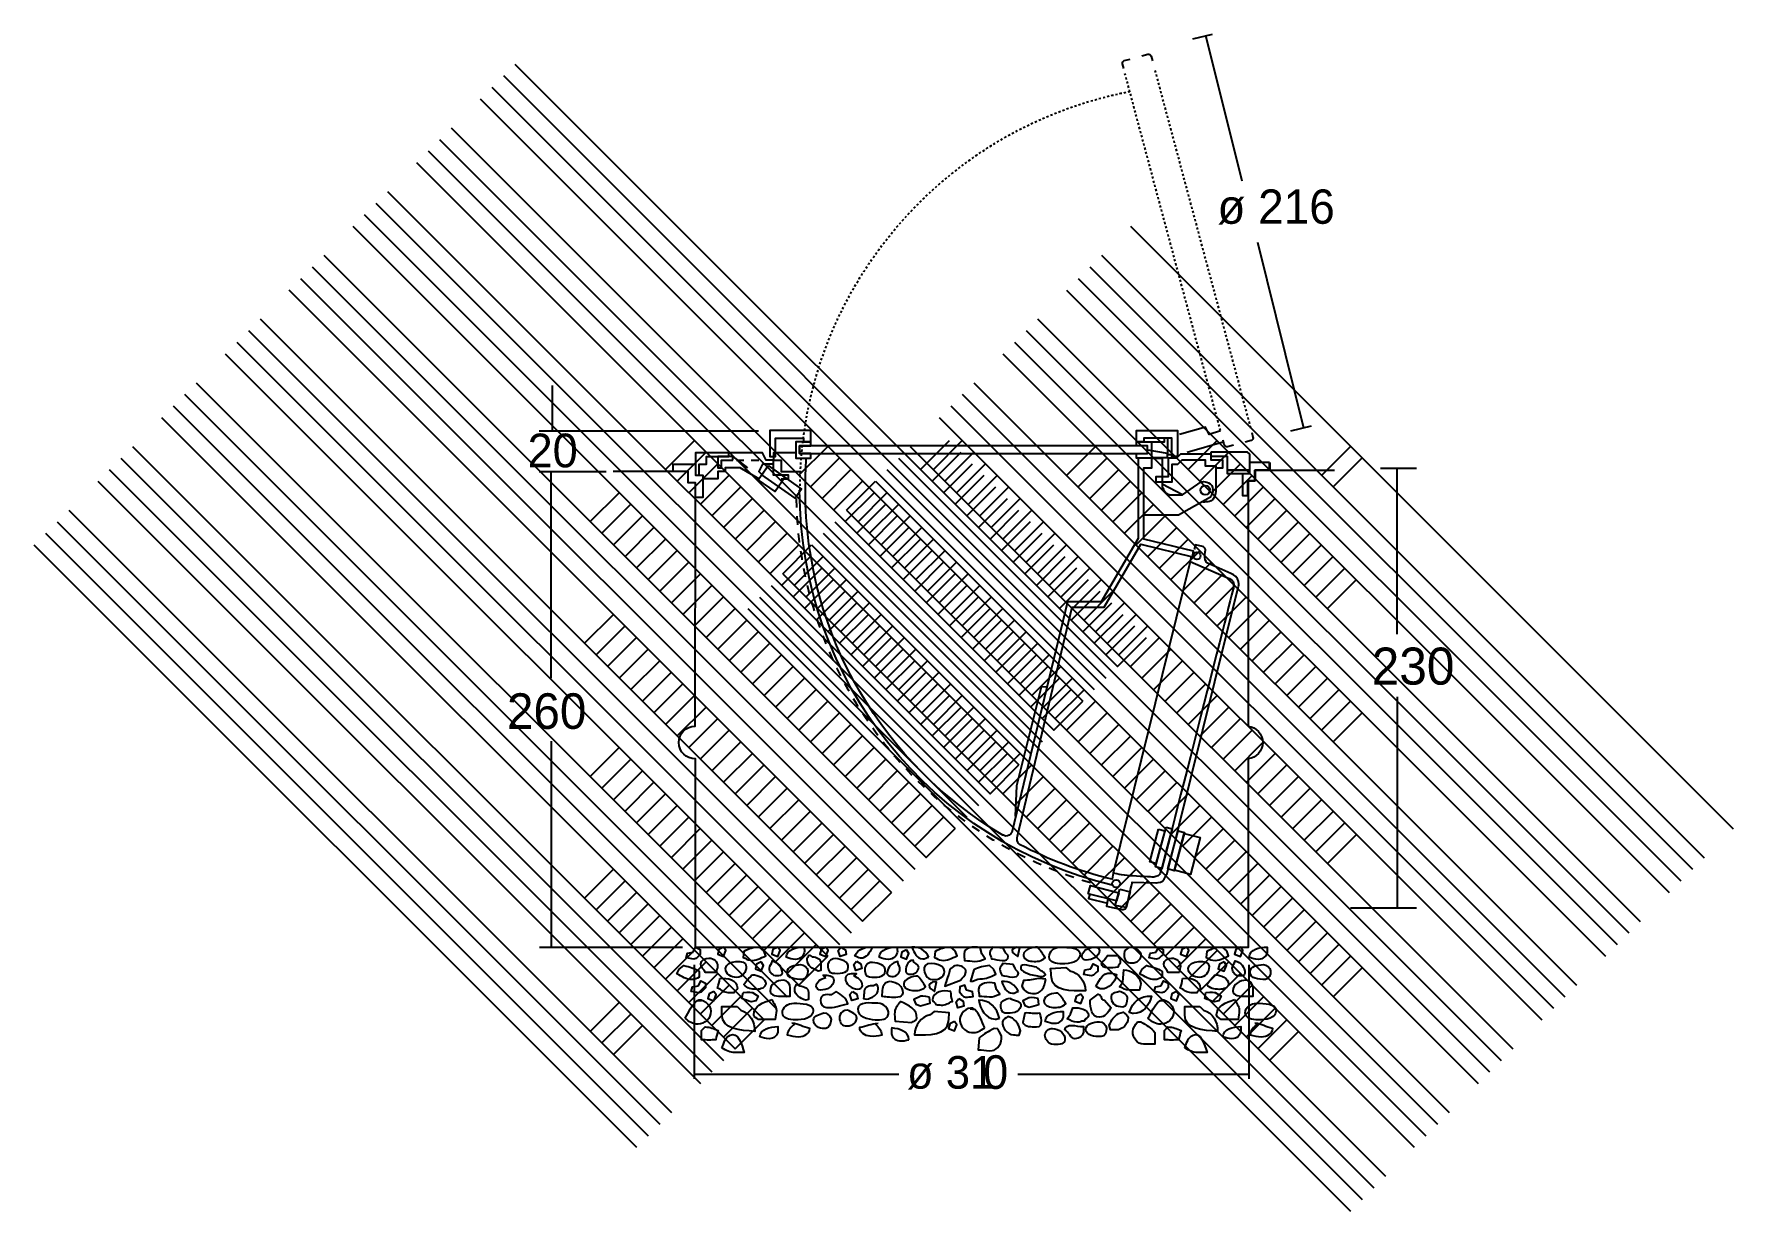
# Model space of a CAD drawing. Extents: x -55 to 222, y 59 to 251.
import ezdxf

# ---------------------------------------------------------------- set-up
doc = ezdxf.new("R2010")
doc.units = 0
for name, pattern in [('AI9-LType1', [0.697088, 0.348544, -0.348544]), ('AI9-LType2', [2.865966, 1.432983, -1.432983]), ('AI9-LType3', [0.6985, 0.34925, -0.34925])]:
    doc.linetypes.add(name, pattern=pattern)
doc.layers.add('LIVELLO_1', color=160, linetype='Continuous')
doc.styles.add('STD', font='txt')

# ---------------------------------------------------------------- blocks, each defined once
blk = doc.blocks.new('AI9-BLK3')
at = {"layer": 'LIVELLO_1', "color": 7}
for p, q in [((-62.0733, 91.771056), (36.312426, -6.61777)), ((-63.966035, 89.878149), (34.419691, -8.509127)), ((-65.856531, 87.985413), (32.528333, -10.402207)), ((-72.479211, 81.362734), (25.906515, -17.022992)), ((-74.371429, 79.472927), (24.013435, -18.916072)), ((-76.262615, 77.580019), (22.123111, -20.807429)), ((-82.885294, 70.957512), (15.500432, -27.431314)), ((-86.668526, 67.173419), (11.7172, -31.215407)), ((-84.777168, 69.064777), (13.607697, -29.322672)), ((40.311148, 67.163773), (138.717545, -31.225054)), ((35.579654, 62.432451), (133.988462, -35.954825)), ((-95.183251, 58.659555), (3.202647, -39.729272)), ((-93.292066, 60.55229), (5.094521, -37.836536)), ((31.796595, 58.648358), (130.200924, -39.738918)), ((33.687952, 60.539716), (132.094349, -37.847561)), ((-97.075987, 56.76837), (1.309911, -41.620629)), ((29.903859, 56.757173), (128.309911, -41.630275)), ((-103.70814, 50.134494), (-5.301227, -48.254161)), ((-101.805931, 52.037048), (-3.420032, -46.352123)), ((23.279974, 50.134494), (121.686371, -48.254161)), ((25.173054, 52.025851), (123.577728, -46.361425)), ((-105.598636, 48.241758), (-7.193962, -50.145518)), ((21.387239, 48.241758), (119.793635, -50.145518)), ((-107.491544, 46.350573), (-9.085147, -52.038598)), ((19.494503, 46.350573), (117.9009, -52.038598)), ((-112.222866, 41.618907), (-13.81578, -56.768025)), ((14.764043, 41.618907), (113.170439, -56.768025)), ((-114.115946, 39.725999), (-15.708516, -58.659382)), ((12.871307, 39.725999), (111.277359, -58.659382)), ((-116.00782, 37.836364), (-17.601423, -60.552462)), ((10.979605, 37.836364), (109.384624, -60.552462)), ((-117.900555, 35.943629), (-19.494331, -62.44382)), ((9.08687, 35.943629), (107.493955, -62.44382)), ((-122.632222, 31.213685), (-24.224792, -67.174969)), ((-35.584305, 27.43941), (-30.855395, 32.170732)), ((-13.827666, 26.493559), (-9.096172, 31.224881)), ((4.356237, 31.213685), (102.761083, -67.174969)), ((6.040372, 27.43941), (10.771694, 32.170732)), ((8.139469, 27.429764), (12.871307, 32.159536)), ((29.903859, 26.482363), (34.635009, 31.213685)), ((49.774481, 27.429764), (54.504253, 32.161086)), ((71.536805, 26.482363), (76.268299, 31.213685)), ((-124.524957, 29.320949), (-26.1177, -69.066327)), ((-33.693981, 25.548225), (-28.962659, 30.277652)), ((-31.801074, 23.654973), (-27.07113, 28.386467)), ((-11.934758, 24.600824), (-7.203436, 29.332146)), ((2.463502, 29.320949), (100.87007, -69.066327)), ((7.931729, 25.548225), (12.663051, 30.279547)), ((9.824465, 23.654973), (14.553547, 28.386467)), ((10.032721, 25.537029), (14.764043, 30.268351)), ((11.925456, 23.643776), (16.655917, 28.375443)), ((31.796595, 24.591178), (36.527056, 29.3225)), ((51.665839, 25.537029), (56.399055, 30.268351)), ((53.558919, 23.643776), (58.289379, 28.375443)), ((73.42954, 24.591178), (78.160345, 29.3225)), ((-128.308189, 25.537029), (-29.903343, -72.85042)), ((-126.415453, 27.429764), (-28.010435, -70.959062)), ((-29.908338, 21.763788), (-25.179256, 26.493559)), ((-10.04185, 22.711017), (-5.313112, 27.43941)), ((-8.150665, 20.818281), (-3.420032, 25.548225)), ((-6.052774, 20.805707), (-1.322314, 25.537029)), ((-1.322314, 25.537029), (97.084944, -72.85042)), ((0.570766, 27.429764), (98.977335, -70.959062)), ((11.7172, 21.763788), (16.446283, 26.493559)), ((13.818192, 21.752591), (18.548825, 26.482363)), ((33.687952, 22.698442), (38.419791, 27.429764)), ((35.579654, 20.805707), (40.311148, 25.537029)), ((55.451654, 21.752591), (60.182115, 26.482363)), ((-47.883296, 18.925201), (-43.152663, 23.654973)), ((-28.016808, 19.872603), (-23.287898, 24.600824)), ((-26.125623, 17.979867), (-21.395163, 22.711017)), ((-6.257758, 18.925201), (-1.528675, 23.654973)), ((-4.160556, 18.9159), (0.570766, 23.643776)), ((13.607697, 19.872603), (18.339018, 24.600824)), ((15.500432, 17.979867), (20.230204, 22.711017)), ((15.710238, 19.859856), (20.44156, 24.591178)), ((17.603318, 17.968498), (22.33464, 22.698442)), ((37.47239, 18.9159), (42.203884, 23.643776)), ((57.3437, 19.859856), (62.07485, 24.591178)), ((59.236436, 17.970049), (63.967586, 22.698442)), ((-133.039683, 20.805707), (-34.633976, -77.580191)), ((-45.992111, 17.034016), (-41.261478, 21.763788)), ((-44.099892, 15.141281), (-39.370121, 19.872603)), ((-24.233577, 16.08851), (-19.503805, 20.818281)), ((-6.052774, 20.805707), (92.35345, -77.580191)), ((-4.365883, 17.034016), (0.36406, 21.763788)), ((-2.474526, 15.141281), (2.256796, 19.872603)), ((-2.26782, 17.023164), (2.463502, 21.752591)), ((-0.376635, 15.131807), (4.356237, 19.859856)), ((17.391617, 16.08851), (22.123111, 20.818281)), ((19.494503, 16.077313), (24.227376, 20.805707)), ((39.365814, 17.023164), (44.096964, 21.752591)), ((41.25855, 15.131807), (45.989699, 19.859856)), ((61.127793, 16.077313), (65.858943, 20.807085)), ((-136.824465, 17.023164), (-38.418241, -81.366007)), ((-134.932418, 18.9159), (-36.526711, -79.472927)), ((-42.207157, 13.249923), (-37.477213, 17.979867)), ((-22.340841, 14.195774), (-17.610897, 18.925201)), ((-20.449484, 12.304417), (-15.719023, 17.034016)), ((-9.83704, 17.023164), (88.567979, -81.366007)), ((-7.945682, 18.9159), (90.460714, -79.472927)), ((-0.581446, 13.249923), (4.147292, 17.979867)), ((1.516273, 13.238727), (6.246733, 17.968498)), ((19.284869, 14.195774), (24.013435, 18.925201)), ((21.176055, 12.304417), (25.906515, 17.034016)), ((21.387239, 14.184578), (26.118044, 18.9159)), ((23.279974, 12.29322), (28.010779, 17.023164)), ((43.151285, 13.238727), (47.881746, 17.970049)), ((63.020873, 14.186128), (67.751334, 18.9159)), ((64.913609, 12.29322), (69.644069, 17.024542)), ((-138.717373, 15.130084), (-40.310976, -83.257364)), ((-40.315799, 11.357188), (-35.584305, 16.08851)), ((-38.422892, 9.466003), (-33.693981, 14.195774)), ((-18.556576, 10.411337), (-13.827666, 15.141281)), ((-16.460236, 10.400485), (-11.729775, 15.130084)), ((-11.729775, 15.130084), (86.677311, -83.257364)), ((1.309911, 11.357188), (6.040372, 16.08851)), ((3.202647, 9.466003), (7.931729, 14.195774)), ((3.410731, 11.347542), (8.139469, 16.077313)), ((5.301399, 9.454634), (10.032721, 14.184578)), ((23.068101, 10.411337), (27.797873, 15.141281)), ((25.173054, 10.400485), (29.903859, 15.131807)), ((45.042298, 11.347542), (49.774481, 16.077313)), ((46.934344, 9.454634), (51.665839, 14.186128)), ((66.805655, 10.400485), (71.536805, 15.131807)), ((-36.529984, 7.572751), (-31.801074, 12.304417)), ((-16.665391, 8.518601), (-11.934758, 13.249923)), ((-14.773345, 6.625866), (-10.04185, 11.357188)), ((-14.569739, 8.5093), (-9.83704, 13.238727)), ((-12.677004, 6.61622), (-7.945682, 11.345991)), ((5.094521, 7.572751), (9.824465, 12.304417)), ((7.194135, 7.561898), (11.925456, 12.29322)), ((24.960836, 8.518601), (29.690608, 13.249923)), ((26.852194, 6.625866), (31.583344, 11.357188)), ((27.063378, 8.5093), (31.796595, 13.238727)), ((28.957836, 6.61622), (33.687952, 11.347542)), ((48.827424, 7.561898), (53.558919, 12.29322)), ((68.698391, 8.5093), (73.42954, 13.238727)), ((70.589748, 6.61622), (75.32262, 11.347542)), ((-34.63966, 5.680015), (-29.908338, 10.411337)), ((-32.748303, 3.78728), (-28.016808, 8.518601)), ((-18.353316, 8.5093), (80.051358, -89.879871)), ((-16.460236, 10.400485), (81.944783, -87.988514)), ((-12.880437, 4.734681), (-8.150665, 9.466003)), ((-10.784096, 4.723484), (-6.052774, 9.454634)), ((6.985878, 5.680015), (11.7172, 10.411337)), ((8.878614, 3.78728), (13.607697, 8.518601)), ((9.08687, 5.670713), (13.818192, 10.400485)), ((10.979605, 3.777633), (15.710238, 8.5093)), ((28.744929, 4.734681), (33.474012, 9.466003)), ((30.849194, 4.723484), (35.579654, 9.454634)), ((50.720504, 5.670713), (55.451654, 10.400485)), ((52.61324, 3.777633), (57.3437, 8.5093)), ((72.482828, 4.723484), (77.213289, 9.454634)), ((-30.855395, 1.897472), (-26.125623, 6.625866)), ((-20.246051, 6.61622), (78.160345, -91.772607)), ((-10.989079, 2.843323), (-6.257758, 7.572751)), ((-9.096172, 0.952138), (-4.365883, 5.680015)), ((-8.891361, 2.832127), (-4.160556, 7.561898)), ((-7.000003, 0.939391), (-2.26782, 5.670713)), ((10.771694, 1.897472), (15.500432, 6.625866)), ((12.871307, 1.884898), (17.603318, 6.61622)), ((30.636287, 2.843323), (35.366747, 7.572751)), ((32.528333, 0.952138), (37.258105, 5.680015)), ((32.741929, 2.832127), (37.47239, 7.561898)), ((34.635009, 0.939391), (39.365814, 5.670713)), ((54.504253, 1.886276), (59.235058, 6.61622)), ((-48.828975, -0.941114), (-44.099892, 3.78728)), ((-28.962659, 0.004737), (-24.233577, 4.734681)), ((-27.07113, -1.886448), (-22.340841, 2.843323)), ((-22.138959, 4.723484), (76.268299, -93.663964)), ((-7.203436, -0.941114), (-2.474526, 3.78728)), ((-5.106407, -0.951966), (-0.376635, 3.777633)), ((12.663051, 0.004737), (17.391617, 4.734681)), ((14.553547, -1.886448), (19.284869, 2.843323)), ((14.764043, -0.004909), (19.494503, 4.723484)), ((16.655917, -1.897645), (21.387239, 2.832127)), ((34.419691, -0.941114), (39.151185, 3.78728)), ((36.527056, -0.950416), (41.25855, 3.777633)), ((56.396299, -0.004909), (61.127793, 4.723484)), ((58.289379, -1.896267), (63.020873, 2.832127)), ((-46.937617, -2.833849), (-42.207157, 1.897472)), ((-45.04471, -4.725035), (-40.315799, 0.004737)), ((-25.179256, -3.779184), (-20.449484, 0.950243)), ((-5.313112, -2.833849), (-0.581446, 1.897472)), ((-3.420032, -4.725035), (1.309911, 0.004737)), ((-3.213671, -2.843151), (1.516273, 1.884898)), ((16.446283, -3.779184), (21.176055, 0.952138)), ((18.548825, -3.789002), (23.279974, 0.939391)), ((36.312426, -2.832299), (41.042198, 1.897472)), ((38.418413, -2.843151), (43.151285, 1.884898)), ((60.182115, -3.789002), (64.913609, 0.939391)), ((-43.152663, -6.61777), (-38.422892, -1.886448)), ((-23.287898, -5.670369), (-18.556576, -0.941114)), ((-1.528675, -6.61777), (3.202647, -1.886448)), ((-1.322314, -4.736403), (3.409353, -0.004909)), ((0.570766, -6.627416), (5.301399, -1.897645)), ((18.339018, -5.670369), (23.068101, -0.941114)), ((20.44156, -5.681738), (25.173054, -0.950416)), ((40.311148, -4.734336), (45.042298, -0.004909)), ((42.203884, -6.627416), (46.934344, -1.896267)), ((62.07485, -5.681738), (66.805655, -0.950416)), ((-41.261478, -8.509127), (-36.529984, -3.779184)), ((-21.395163, -7.563449), (-16.665391, -2.833849)), ((-19.503805, -9.456529), (-14.773345, -4.725035)), ((0.36406, -8.509127), (5.094521, -3.779184)), ((2.463502, -8.520152), (7.194135, -3.789002)), ((20.230204, -7.563449), (24.960836, -2.832299)), ((22.123111, -9.456529), (26.852194, -4.725035)), ((22.33464, -7.573095), (27.063378, -2.843151)), ((24.225998, -9.466175), (28.956458, -4.734336)), ((44.096964, -8.520152), (48.827424, -3.789002)), ((63.966208, -7.573095), (68.698391, -2.843151)), ((65.858943, -9.466175), (70.589748, -4.734336)), ((-39.370121, -10.402207), (-34.63966, -5.670369)), ((-37.477213, -12.294943), (-32.748303, -7.563449)), ((-17.610897, -11.347542), (-12.880437, -6.61777)), ((2.256796, -10.402207), (6.985878, -5.670369)), ((4.147292, -12.294943), (8.878614, -7.563449)), ((4.356237, -10.412887), (9.08687, -5.681738)), ((6.246733, -12.304245), (10.979605, -7.573095)), ((24.013435, -11.347542), (28.744929, -6.61777)), ((26.118044, -11.35891), (30.849194, -6.627416)), ((45.987632, -10.412887), (50.720504, -5.681738)), ((47.881746, -12.304245), (52.611517, -7.573095)), ((67.751334, -11.35891), (72.482828, -6.627416)), ((-35.584305, -14.187678), (-30.855395, -9.456529)), ((-15.719023, -13.240277), (-10.989079, -8.509127)), ((-13.827666, -15.133357), (-9.096172, -10.402207)), ((6.040372, -14.187678), (10.769799, -9.456529)), ((8.139469, -14.197325), (12.871307, -9.466175)), ((25.906515, -13.240277), (30.636287, -8.509127)), ((28.010779, -13.251646), (32.741929, -8.520152)), ((29.903859, -15.143003), (34.635009, -10.412887)), ((49.773103, -14.197325), (54.504253, -9.466175)), ((69.644069, -13.250268), (74.375564, -8.520152)), ((71.536805, -15.143003), (76.268299, -10.412887)), ((-33.693981, -16.079036), (-28.962659, -11.347542)), ((-31.801074, -17.970393), (-27.07113, -13.240277)), ((-11.934758, -17.022992), (-7.203436, -12.294943)), ((7.931729, -16.079036), (12.663051, -11.347542)), ((9.824465, -17.970393), (14.553547, -13.240277)), ((10.032721, -16.09006), (14.764043, -11.35891)), ((11.925456, -17.981418), (16.655917, -13.251646)), ((31.794872, -17.035739), (36.525677, -12.304245)), ((51.665839, -16.088682), (56.396299, -11.35891)), ((53.558919, -17.981418), (58.289379, -13.250268)), ((73.42954, -17.034016), (78.160345, -12.304245)), ((-29.909716, -19.861406), (-25.179256, -15.133357)), ((-10.04185, -18.916072), (-5.313112, -14.187678)), ((-8.150665, -20.807429), (-3.420032, -16.079036)), ((11.7172, -19.861406), (16.446283, -15.133357)), ((13.818192, -19.871052), (18.548825, -15.143003)), ((33.687952, -18.926752), (38.418413, -14.197325)), ((35.579654, -20.816731), (40.311148, -16.088682)), ((55.451654, -19.871052), (60.182115, -15.143003)), ((-47.883296, -22.700165), (-43.152663, -17.970393)), ((-28.016808, -21.754142), (-23.287898, -17.022992)), ((-26.125623, -23.645499), (-21.395163, -18.916072)), ((-6.257758, -22.700165), (-1.528675, -17.970393)), ((13.607697, -21.754142), (18.339018, -17.022992)), ((15.500432, -23.645499), (20.230204, -18.916072)), ((15.708688, -21.764132), (20.44156, -17.035739)), ((17.601423, -23.655145), (22.333262, -18.926752)), ((37.47239, -22.709467), (42.203884, -17.981418)), ((57.3437, -21.764132), (62.07485, -17.034016)), ((59.235058, -23.655145), (63.966208, -18.926752)), ((-45.992111, -24.591178), (-41.261478, -19.861406)), ((-44.099892, -26.483913), (-39.370121, -21.754142)), ((-24.233577, -25.538579), (-19.503805, -20.807429)), ((-4.365883, -24.591178), (0.36406, -19.861406)), ((-2.474526, -26.483913), (2.256796, -21.754142)), ((19.494503, -25.547881), (24.225998, -20.818109)), ((39.363747, -24.602547), (44.096964, -19.871052)), ((41.25855, -26.495282), (45.987632, -21.764132)), ((61.127793, -25.547881), (65.858943, -20.816731)), ((-42.207157, -28.377338), (-37.477213, -23.645499)), ((-22.340841, -27.431314), (-17.610897, -22.700165)), ((-20.449484, -29.322672), (-15.719023, -24.591178)), ((-0.581446, -28.377338), (4.147292, -23.645499)), ((21.387239, -27.440961), (26.118044, -22.709467)), ((23.279974, -29.333696), (28.010779, -24.602547)), ((43.149563, -28.386639), (47.881746, -23.655145)), ((63.020873, -27.440961), (67.751334, -22.709467)), ((64.913609, -29.333696), (69.644069, -24.602547)), ((-40.315799, -30.270073), (-35.584305, -25.538579)), ((-38.422892, -32.161086), (-33.693981, -27.431314)), ((-18.556576, -31.215407), (-13.827666, -26.483913)), ((1.309911, -30.270073), (6.040372, -25.538579)), ((3.202647, -32.161086), (7.931729, -27.431314)), ((25.170643, -31.225054), (29.901792, -26.495282)), ((45.042298, -30.279375), (49.773103, -25.547881)), ((46.934344, -32.172455), (51.665839, -27.440961)), ((66.805655, -31.225054), (71.536805, -26.495282)), ((-36.531534, -34.053821), (-31.801074, -29.322672)), ((-16.665391, -33.108487), (-11.934758, -28.377338)), ((-14.773345, -34.999845), (-10.04185, -30.270073)), ((5.094521, -34.053821), (9.824465, -29.322672)), ((27.063378, -33.117789), (31.794872, -28.386639)), ((28.956458, -35.009146), (33.687952, -30.279375)), ((48.827424, -34.063812), (53.558919, -29.333696)), ((68.698391, -33.117789), (73.42954, -28.386639)), ((70.589748, -35.009146), (75.32262, -30.279375)), ((-34.63966, -35.946557), (-29.909716, -31.215407)), ((-32.748303, -37.836536), (-28.016808, -33.108487)), ((-12.880437, -36.891202), (-8.150665, -32.161086)), ((30.849194, -36.901882), (35.579654, -32.172455)), ((50.720504, -35.956548), (55.451654, -31.225054)), ((52.611517, -37.847561), (57.3437, -33.117789)), ((72.482828, -36.901882), (77.213289, -32.172455)), ((-30.855395, -39.729272), (-26.125623, -34.999845)), ((-10.989079, -38.782215), (-6.257758, -34.053821)), ((-9.096172, -40.67495), (-4.365883, -35.943801)), ((32.741929, -38.791517), (37.47239, -34.063812)), ((34.635009, -40.684252), (39.363747, -35.956548)), ((54.504253, -39.738918), (59.235058, -35.009146)), ((-48.828975, -42.566308), (-44.099892, -37.836536)), ((-28.962659, -41.620629), (-24.233577, -36.891202)), ((-27.07113, -43.513709), (-22.340841, -38.782215)), ((-7.203436, -42.566308), (-2.474526, -37.836536)), ((36.525677, -42.577677), (41.25855, -37.847561)), ((56.396299, -41.630275), (61.127793, -36.901882)), ((58.289379, -43.523011), (63.020873, -38.791517)), ((-46.937617, -44.459043), (-42.207157, -39.729272)), ((-25.179256, -45.404722), (-20.449484, -40.67495)), ((-5.313112, -44.459043), (-0.581446, -39.729272)), ((38.418413, -44.46869), (43.149563, -39.738918)), ((60.182115, -45.416091), (64.913609, -40.684252)), ((-45.04471, -46.352123), (-40.315799, -41.620629)), ((-43.152663, -48.244859), (-38.422892, -43.513709)), ((-23.287898, -47.297802), (-18.556576, -42.566308)), ((-3.420032, -46.352123), (1.309911, -41.620629)), ((40.311148, -46.361425), (45.042298, -41.630275)), ((42.203884, -48.254161), (46.934344, -43.523011)), ((62.07485, -47.308826), (66.805655, -42.577677)), ((-41.261478, -50.136216), (-36.531534, -45.404722)), ((-21.395163, -49.190538), (-16.665391, -44.459043)), ((-19.503805, -51.083617), (-14.773345, -46.352123)), ((44.096964, -50.145518), (48.827424, -45.416091)), ((63.966208, -49.200184), (68.698391, -44.46869)), ((65.858943, -51.092919), (70.589748, -46.361425)), ((-39.370121, -52.028952), (-34.63966, -47.297802)), ((-37.477213, -53.920309), (-32.748303, -49.190538)), ((-17.610897, -52.97463), (-12.880437, -48.244859)), ((45.987632, -52.038598), (50.720504, -47.308826)), ((47.881746, -53.929955), (52.611517, -49.200184)), ((67.751334, -52.984277), (72.482828, -48.254161)), ((-35.584305, -55.811322), (-30.855395, -51.083617)), ((-15.719023, -54.867366), (-10.989079, -50.136216)), ((-13.827666, -56.757345), (-9.096172, -52.028952)), ((49.773103, -55.822691), (54.504253, -51.092919)), ((69.644069, -54.877012), (74.375564, -50.145518)), ((71.536805, -56.768025), (76.268299, -52.038598)), ((-33.693981, -57.702679), (-28.962659, -52.97463)), ((-31.801074, -59.595415), (-27.07113, -54.867366)), ((51.665839, -57.714048), (56.396299, -52.984277)), ((53.558919, -59.605061), (58.289379, -54.877012)), ((73.428162, -58.659382), (78.160345, -53.929955)), ((-29.909716, -61.488495), (-25.179256, -56.757345)), ((55.451654, -61.497797), (60.182115, -56.768025)), ((-47.883296, -64.327254), (-43.152663, -59.595415)), ((-28.016808, -63.379852), (-23.287898, -58.650081)), ((-26.125623, -65.272588), (-21.395163, -60.541438)), ((57.342322, -63.391221), (62.07485, -58.659382)), ((59.235058, -65.282234), (63.966208, -60.552462)), ((-45.992111, -66.218611), (-41.261478, -61.488495)), ((-44.099892, -68.111346), (-39.370121, -63.379852)), ((-24.233577, -67.165323), (-19.503805, -62.434174)), ((61.127793, -67.174969), (65.858943, -62.44382)), ((63.020873, -69.067705), (67.751334, -64.336555))]:
    blk.add_line(p, q, dxfattribs=at)
for points in [[(-60.180392, 93.663792), (38.205162, -4.725035), (42.934244, 0.004737)], [(-70.587853, 83.255469), (27.797873, -15.133357), (32.528333, -10.402207)], [(-80.993936, 72.85042), (17.391617, -25.538579), (22.123111, -20.807429)], [(-91.399847, 62.442097), (6.985878, -35.943801), (11.7172, -31.215407)]]:
    blk.add_lwpolyline(points, dxfattribs=at)
blk = doc.blocks.new('AI9-BLK2')
at = {"layer": 'LIVELLO_1', "color": 7}
for p, q in [((-44.9, -0.16), (-45.66, -0.16)), ((-1.04, -1.49), (-0.28, -1.56)), ((30.68, -0.16), (29.92, -0.16))]:
    blk.add_line(p, q, dxfattribs=at)
for points in [[(-41.28, 8.61), (-42.05, 8.23), (-42.24, 7.47), (-41.28, 7.09), (-40.9, 8.04)], [(-32.46, 8.61), (-33.23, 8.23), (-33.42, 7.47), (-32.46, 7.09), (-32.08, 8.04)], [(-24.6, 8.61), (-25.37, 8.23), (-25.56, 7.47), (-24.6, 7.09), (-24.22, 8.04)], [(-22.13, 8.61), (-21.4, 8.16), (-21.28, 7.39), (-22.26, 7.09), (-22.56, 8.07)], [(34.29, 8.61), (33.53, 8.23), (33.34, 7.47), (34.29, 7.09), (34.68, 8.04)], [(43.11, 8.61), (42.35, 8.23), (42.16, 7.47), (43.11, 7.09), (43.5, 8.04)], [(-35.15, 6.2), (-35.92, 5.82), (-36.1, 5.06), (-35.15, 4.68), (-34.77, 5.63)], [(-19.59, 6.33), (-18.86, 5.89), (-18.73, 5.11), (-19.72, 4.81), (-20.02, 5.79)], [(-11.42, 8.16), (-12.18, 7.78), (-12.37, 7.02), (-11.42, 6.64), (-11.03, 7.59)], [(40.43, 6.2), (39.66, 5.82), (39.47, 5.06), (40.43, 4.68), (40.81, 5.63)], [(-42.9, 1.36), (-43.67, 0.98), (-43.86, 0.22), (-42.9, -0.16), (-42.52, 0.79)], [(-20.23, 1.38), (-19.51, 0.94), (-19.38, 0.16), (-20.37, -0.13), (-20.67, 0.85)], [(-2.89, 0.2), (-2.16, -0.24), (-2.04, -1.02), (-3.03, -1.32), (-3.33, -0.33)], [(17.04, 0.93), (16.28, 0.55), (16.08, -0.21), (17.04, -0.59), (17.42, 0.36)], [(32.68, 1.36), (31.91, 0.98), (31.72, 0.22), (32.68, -0.16), (33.06, 0.79)], [(-3.58, -3.53), (-4.35, -3.91), (-4.54, -4.67), (-3.58, -5.05), (-3.2, -4.1)]]:
    blk.add_lwpolyline(points, close=True, dxfattribs=at)
for points, knots in [([(-46.25, 7.8), (-46.25, 7.8), (-47.21, 7.61), (-47.21, 7.61), (-47.21, 7.61), (-47.4, 6.85), (-47.4, 6.85), (-46.92, 6.8), (-46.63, 6.66), (-46.15, 6.66), (-45.63, 6.66), (-45.48, 7.18), (-45.1, 7.42), (-45.1, 7.42), (-45.1, 8.23), (-45.1, 8.23), (-45.1, 8.23), (-45.87, 8.61), (-45.87, 8.61), (-45.87, 8.61), (-46.25, 7.8), (-46.25, 7.8)], [0, 0, 0, 0, 1, 1, 1, 2, 2, 2, 3, 3, 3, 4, 4, 4, 5, 5, 5, 6, 6, 6, 7, 7, 7, 7]), ([(-34.72, 7.98), (-34.72, 7.98), (-34.4, 7.18), (-34.4, 7.18), (-35.3, 6.78), (-35.96, 6.36), (-36.96, 6.45), (-37.44, 6.49), (-37.66, 6.75), (-38.07, 6.93), (-38.07, 6.93), (-37.99, 7.88), (-37.99, 7.88), (-37.18, 8.38), (-36.4, 8.5), (-35.43, 8.61), (-35.43, 8.61), (-34.72, 7.98), (-34.72, 7.98)], [0, 0, 0, 0, 1, 1, 1, 2, 2, 2, 3, 3, 3, 4, 4, 4, 5, 5, 5, 6, 6, 6, 6]), ([(-31.05, 6.95), (-30.49, 6.78), (-30.13, 6.61), (-29.55, 6.61), (-28.77, 6.61), (-28.1, 7.2), (-28.1, 7.97), (-28.1, 8.22), (-28.13, 8.36), (-28.1, 8.61), (-29.41, 8.61), (-30.94, 8.25), (-31.05, 6.95)], [0, 0, 0, 0, 1, 1, 1, 2, 2, 2, 3, 3, 3, 4, 4, 4, 4]), ([(-19.89, 7.18), (-19.56, 7.08), (-19.32, 6.79), (-18.93, 6.79), (-17.93, 6.79), (-17.45, 7.65), (-17.02, 8.56), (-18.22, 8.8), (-19.27, 8.22), (-19.89, 7.18)], [0, 0, 0, 0, 1, 1, 1, 2, 2, 2, 3, 3, 3, 3]), ([(-15.88, 6.95), (-15.32, 6.78), (-14.96, 6.61), (-14.37, 6.61), (-13.59, 6.61), (-12.92, 7.2), (-12.92, 7.97), (-12.92, 8.22), (-12.95, 8.36), (-12.92, 8.61), (-14.23, 8.61), (-15.77, 8.25), (-15.88, 6.95)], [0, 0, 0, 0, 1, 1, 1, 2, 2, 2, 3, 3, 3, 4, 4, 4, 4]), ([(-7.79, 6.97), (-8.14, 6.9), (-8.4, 6.64), (-8.78, 6.67), (-9.78, 6.76), (-10.18, 7.66), (-10.53, 8.59), (-9.32, 8.73), (-8.32, 8.07), (-7.79, 6.97)], [0, 0, 0, 0, 1, 1, 1, 2, 2, 2, 3, 3, 3, 3]), ([(-3.48, 7.98), (-3.48, 7.98), (-3.17, 7.18), (-3.17, 7.18), (-4.07, 6.78), (-4.73, 6.36), (-5.73, 6.45), (-6.2, 6.49), (-6.42, 6.75), (-6.84, 6.93), (-6.84, 6.93), (-6.76, 7.88), (-6.76, 7.88), (-5.94, 8.38), (-5.16, 8.5), (-4.19, 8.61), (-4.19, 8.61), (-3.48, 7.98), (-3.48, 7.98)], [0, 0, 0, 0, 1, 1, 1, 2, 2, 2, 3, 3, 3, 4, 4, 4, 5, 5, 5, 6, 6, 6, 6]), ([(0.9, 7.51), (0.9, 7.51), (1.4, 6.7), (1.4, 6.7), (0.76, 6.51), (0.4, 6.21), (-0.27, 6.27), (-0.93, 6.33), (-1.27, 6.36), (-1.94, 6.41), (-1.95, 6.85), (-2.07, 7.09), (-2.03, 7.52), (-1.93, 8.61), (-0.48, 8.73), (0.61, 8.53), (0.61, 8.53), (0.9, 7.51), (0.9, 7.51)], [0, 0, 0, 0, 1, 1, 1, 2, 2, 2, 3, 3, 3, 4, 4, 4, 5, 5, 5, 6, 6, 6, 6]), ([(4.7, 7.86), (4.67, 7.48), (5.24, 7.43), (5.2, 7.05), (5.11, 6.01), (3.52, 6.53), (2.48, 6.71), (2.42, 7.05), (2.15, 7.32), (2.19, 7.7), (2.22, 8.07), (2.53, 8.29), (2.65, 8.61), (2.65, 8.61), (4.37, 8.46), (4.37, 8.46), (4.37, 8.46), (4.7, 7.86), (4.7, 7.86)], [0, 0, 0, 0, 1, 1, 1, 2, 2, 2, 3, 3, 3, 4, 4, 4, 5, 5, 5, 6, 6, 6, 6]), ([(6.46, 8.61), (6.46, 8.61), (7.08, 8.56), (7.08, 8.56), (7.08, 8.56), (6.76, 7.06), (6.76, 7.06), (6.35, 7.38), (5.8, 7.57), (5.84, 8.09), (5.87, 8.38), (6.35, 8.38), (6.46, 8.61)], [0, 0, 0, 0, 1, 1, 1, 2, 2, 2, 3, 3, 3, 4, 4, 4, 4]), ([(9.95, 8.6), (10.52, 8.02), (10.78, 7.56), (11.22, 6.88), (10.61, 6.29), (9.96, 6.21), (9.1, 6.29), (8.41, 6.35), (7.6, 6.67), (7.66, 7.36), (7.73, 8.18), (9.12, 8.68), (9.95, 8.6)], [0, 0, 0, 0, 1, 1, 1, 2, 2, 2, 3, 3, 3, 4, 4, 4, 4]), ([(13.73, 8.61), (12.78, 8.61), (11.86, 7.97), (11.86, 7.03), (11.86, 6.12), (13.03, 5.87), (13.95, 5.87), (15.23, 5.87), (16.91, 6.14), (16.91, 7.42), (16.91, 8.64), (14.96, 8.53), (13.73, 8.61)], [0, 0, 0, 0, 1, 1, 1, 2, 2, 2, 3, 3, 3, 4, 4, 4, 4]), ([(18.75, 8.55), (18, 8.33), (17.22, 7.91), (17.22, 7.11), (17.22, 6.78), (17.56, 6.5), (17.89, 6.5), (18.95, 6.5), (20.07, 7.05), (20.07, 8.11), (20.07, 8.85), (18.75, 8.55), (18.75, 8.55)], [0, 0, 0, 0, 1, 1, 1, 2, 2, 2, 3, 3, 3, 4, 4, 4, 4]), ([(25.39, 8.61), (26.08, 8.22), (26.99, 8.03), (26.92, 7.23), (26.84, 6.37), (25.91, 5.95), (25.05, 6.03), (24.36, 6.09), (24.04, 6.89), (24.1, 7.58), (24.14, 8.08), (24.55, 8.32), (24.97, 8.56), (24.97, 8.56), (25.39, 8.61), (25.39, 8.61)], [0, 0, 0, 0, 1, 1, 1, 2, 2, 2, 3, 3, 3, 4, 4, 4, 5, 5, 5, 5]), ([(29.33, 7.8), (29.33, 7.8), (28.37, 7.61), (28.37, 7.61), (28.37, 7.61), (28.18, 6.85), (28.18, 6.85), (28.66, 6.8), (28.94, 6.66), (29.42, 6.66), (29.95, 6.66), (30.09, 7.18), (30.48, 7.42), (30.48, 7.42), (30.48, 8.23), (30.48, 8.23), (30.48, 8.23), (29.71, 8.61), (29.71, 8.61), (29.71, 8.61), (29.33, 7.8), (29.33, 7.8)], [0, 0, 0, 0, 1, 1, 1, 2, 2, 2, 3, 3, 3, 4, 4, 4, 5, 5, 5, 6, 6, 6, 7, 7, 7, 7]), ([(40.86, 7.98), (40.86, 7.98), (41.18, 7.18), (41.18, 7.18), (40.28, 6.78), (39.62, 6.36), (38.61, 6.45), (38.14, 6.49), (37.92, 6.75), (37.5, 6.93), (37.5, 6.93), (37.59, 7.88), (37.59, 7.88), (38.4, 8.38), (39.18, 8.5), (40.15, 8.61), (40.15, 8.61), (40.86, 7.98), (40.86, 7.98)], [0, 0, 0, 0, 1, 1, 1, 2, 2, 2, 3, 3, 3, 4, 4, 4, 5, 5, 5, 6, 6, 6, 6]), ([(44.53, 6.95), (45.08, 6.78), (45.44, 6.61), (46.03, 6.61), (46.81, 6.61), (47.48, 7.2), (47.48, 7.97), (47.48, 8.22), (47.45, 8.36), (47.48, 8.61), (46.17, 8.61), (44.64, 8.25), (44.53, 6.95)], [0, 0, 0, 0, 1, 1, 1, 2, 2, 2, 3, 3, 3, 4, 4, 4, 4]), ([(-48.53, 5.01), (-48.53, 5.01), (-48.92, 4.25), (-48.92, 4.25), (-48.05, 3.77), (-47.43, 3.3), (-46.43, 3.3), (-45.95, 3.3), (-45.71, 3.53), (-45.28, 3.68), (-45.28, 3.68), (-45.28, 4.63), (-45.28, 4.63), (-46.04, 5.2), (-46.81, 5.39), (-47.77, 5.58), (-47.77, 5.58), (-48.53, 5.01), (-48.53, 5.01)], [0, 0, 0, 0, 1, 1, 1, 2, 2, 2, 3, 3, 3, 4, 4, 4, 5, 5, 5, 6, 6, 6, 6]), ([(-45.01, 5.86), (-45.01, 5.24), (-44.53, 5), (-44.24, 4.48), (-44.24, 4.48), (-42.47, 4.48), (-42.47, 4.48), (-42.47, 4.86), (-42.28, 5.1), (-42.28, 5.48), (-42.28, 6.24), (-42.9, 6.81), (-43.67, 6.81), (-44.29, 6.81), (-45.01, 6.48), (-45.01, 5.86)], [0, 0, 0, 0, 1, 1, 1, 2, 2, 2, 3, 3, 3, 4, 4, 4, 5, 5, 5, 5]), ([(-40.98, 5.11), (-40.98, 4.2), (-40.06, 3.67), (-39.15, 3.67), (-38.23, 3.67), (-37.59, 4.53), (-37.59, 5.44), (-37.59, 6.77), (-40.98, 6.44), (-40.98, 5.11)], [0, 0, 0, 0, 1, 1, 1, 2, 2, 2, 3, 3, 3, 3]), ([(-33.81, 5.16), (-33.81, 4.47), (-33.28, 3.89), (-32.58, 3.89), (-32.22, 3.89), (-31.75, 3.97), (-31.75, 4.33), (-31.75, 5.36), (-32.38, 6.11), (-33.36, 6.38), (-33.36, 5.88), (-33.81, 5.66), (-33.81, 5.16)], [0, 0, 0, 0, 1, 1, 1, 2, 2, 2, 3, 3, 3, 4, 4, 4, 4]), ([(-28.71, 5.75), (-29.68, 5.72), (-30.91, 5.47), (-30.91, 4.5), (-30.91, 3.42), (-29.49, 3.33), (-28.4, 3.33), (-27.76, 3.33), (-27.54, 4.08), (-27.54, 4.72), (-27.54, 5.22), (-28.21, 5.77), (-28.71, 5.75)], [0, 0, 0, 0, 1, 1, 1, 2, 2, 2, 3, 3, 3, 4, 4, 4, 4]), ([(-27.34, 7.33), (-27.48, 7.03), (-27.65, 6.86), (-27.65, 6.53), (-27.65, 5.53), (-26.78, 5.03), (-25.83, 4.7), (-25.83, 4.7), (-25.39, 4.81), (-25.39, 4.81), (-25.39, 4.81), (-25.39, 6), (-25.39, 6), (-25.39, 6.7), (-26.11, 6.97), (-26.81, 7.03), (-26.81, 7.03), (-27.34, 7.33), (-27.34, 7.33)], [0, 0, 0, 0, 1, 1, 1, 2, 2, 2, 3, 3, 3, 4, 4, 4, 5, 5, 5, 6, 6, 6, 6]), ([(-23.02, 6.74), (-22.05, 6.63), (-20.85, 6.27), (-20.93, 5.31), (-21.03, 4.23), (-22.45, 4.27), (-23.53, 4.36), (-24.17, 4.42), (-24.33, 5.19), (-24.27, 5.82), (-24.23, 6.32), (-23.51, 6.81), (-23.02, 6.74)], [0, 0, 0, 0, 1, 1, 1, 2, 2, 2, 3, 3, 3, 4, 4, 4, 4]), ([(-16.97, 6.12), (-16, 6.01), (-14.8, 5.66), (-14.89, 4.69), (-14.98, 3.61), (-16.41, 3.65), (-17.49, 3.75), (-18.13, 3.8), (-18.28, 4.57), (-18.23, 5.21), (-18.18, 5.7), (-17.47, 6.19), (-16.97, 6.12)], [0, 0, 0, 0, 1, 1, 1, 2, 2, 2, 3, 3, 3, 4, 4, 4, 4]), ([(-12.49, 5), (-12.55, 4.3), (-13.12, 3.77), (-13.82, 3.83), (-14.18, 3.86), (-14.64, 3.99), (-14.61, 4.35), (-14.52, 5.37), (-13.82, 6.06), (-12.82, 6.25), (-12.87, 5.75), (-12.44, 5.49), (-12.49, 5)], [0, 0, 0, 0, 1, 1, 1, 2, 2, 2, 3, 3, 3, 4, 4, 4, 4]), ([(-9.42, 5.33), (-9.48, 4.64), (-10.06, 4.11), (-10.75, 4.17), (-11.11, 4.2), (-11.58, 4.32), (-11.55, 4.68), (-11.46, 5.7), (-11.34, 6.3), (-10.34, 6.49), (-10.38, 5.99), (-9.38, 5.83), (-9.42, 5.33)], [0, 0, 0, 0, 1, 1, 1, 2, 2, 2, 3, 3, 3, 4, 4, 4, 4]), ([(-5.2, 4.58), (-5.28, 3.67), (-6.24, 3.22), (-7.16, 3.3), (-8.07, 3.38), (-8.64, 4.29), (-8.56, 5.21), (-8.44, 6.53), (-5.09, 5.9), (-5.2, 4.58)], [0, 0, 0, 0, 1, 1, 1, 2, 2, 2, 3, 3, 3, 3]), ([(-1.73, 4.53), (-1.78, 3.91), (-2.28, 3.71), (-2.61, 3.22), (-2.61, 3.22), (-5.17, 2.21), (-5.17, 2.21), (-5.14, 2.58), (-4.51, 4), (-4.48, 4.38), (-4.41, 5.14), (-3.74, 5.66), (-2.98, 5.59), (-2.36, 5.54), (-1.67, 5.14), (-1.73, 4.53)], [0, 0, 0, 0, 1, 1, 1, 2, 2, 2, 3, 3, 3, 4, 4, 4, 5, 5, 5, 5]), ([(2.86, 4.96), (2.86, 4.96), (3.17, 4.17), (3.17, 4.17), (2.27, 3.77), (1.61, 3.35), (0.61, 3.44), (0.13, 3.48), (-0.56, 2.89), (-0.97, 3.07), (-0.97, 3.07), (-0.42, 4.87), (-0.42, 4.87), (0.4, 5.37), (1.18, 5.49), (2.15, 5.6), (2.15, 5.6), (2.86, 4.96), (2.86, 4.96)], [0, 0, 0, 0, 1, 1, 1, 2, 2, 2, 3, 3, 3, 4, 4, 4, 5, 5, 5, 6, 6, 6, 6]), ([(6.33, 5.16), (6.3, 4.78), (6.87, 4.73), (6.84, 4.35), (6.75, 3.31), (5.16, 3.83), (4.12, 4.01), (4.05, 4.35), (3.79, 4.62), (3.82, 5), (3.86, 5.37), (4.16, 5.58), (4.29, 5.91), (4.29, 5.91), (6, 5.76), (6, 5.76), (6, 5.76), (6.33, 5.16), (6.33, 5.16)], [0, 0, 0, 0, 1, 1, 1, 2, 2, 2, 3, 3, 3, 4, 4, 4, 5, 5, 5, 6, 6, 6, 6]), ([(9.81, 5.32), (10.38, 4.75), (10.83, 4.77), (11.28, 4.09), (10.67, 3.5), (10.24, 3.96), (9.38, 4.03), (8.69, 4.09), (7.16, 4.63), (7.22, 5.32), (7.3, 6.15), (8.98, 5.4), (9.81, 5.32)], [0, 0, 0, 0, 1, 1, 1, 2, 2, 2, 3, 3, 3, 4, 4, 4, 4]), ([(18.67, 5.07), (18.67, 5.07), (17.71, 4.88), (17.71, 4.88), (17.71, 4.88), (17.52, 4.12), (17.52, 4.12), (18, 4.07), (18.29, 3.93), (18.77, 3.93), (19.29, 3.93), (19.44, 4.45), (19.82, 4.69), (19.82, 4.69), (19.82, 5.5), (19.82, 5.5), (19.82, 5.5), (19.05, 5.88), (19.05, 5.88), (19.05, 5.88), (18.67, 5.07), (18.67, 5.07)], [0, 0, 0, 0, 1, 1, 1, 2, 2, 2, 3, 3, 3, 4, 4, 4, 5, 5, 5, 6, 6, 6, 7, 7, 7, 7]), ([(21, 6.68), (21, 6.3), (20.43, 6.3), (20.43, 5.92), (20.43, 4.87), (22.06, 5.25), (23.11, 5.35), (23.2, 5.68), (23.49, 5.92), (23.49, 6.3), (23.49, 6.68), (23.2, 6.92), (23.11, 7.25), (23.11, 7.25), (21.39, 7.25), (21.39, 7.25), (21.39, 7.25), (21, 6.68), (21, 6.68)], [0, 0, 0, 0, 1, 1, 1, 2, 2, 2, 3, 3, 3, 4, 4, 4, 5, 5, 5, 6, 6, 6, 6]), ([(27.04, 5.01), (27.04, 5.01), (26.66, 4.25), (26.66, 4.25), (27.52, 3.77), (28.15, 3.3), (29.15, 3.3), (29.63, 3.3), (29.87, 3.53), (30.3, 3.68), (30.3, 3.68), (30.3, 4.63), (30.3, 4.63), (29.53, 5.2), (28.77, 5.39), (27.81, 5.58), (27.81, 5.58), (27.04, 5.01), (27.04, 5.01)], [0, 0, 0, 0, 1, 1, 1, 2, 2, 2, 3, 3, 3, 4, 4, 4, 5, 5, 5, 6, 6, 6, 6]), ([(30.57, 5.86), (30.57, 5.24), (31.05, 5), (31.33, 4.48), (31.33, 4.48), (33.1, 4.48), (33.1, 4.48), (33.1, 4.86), (33.3, 5.1), (33.3, 5.48), (33.3, 6.24), (32.67, 6.81), (31.91, 6.81), (31.29, 6.81), (30.57, 6.48), (30.57, 5.86)], [0, 0, 0, 0, 1, 1, 1, 2, 2, 2, 3, 3, 3, 4, 4, 4, 5, 5, 5, 5]), ([(34.59, 5.11), (34.59, 4.2), (35.51, 3.67), (36.43, 3.67), (37.35, 3.67), (37.99, 4.53), (37.99, 5.44), (37.99, 6.77), (34.59, 6.44), (34.59, 5.11)], [0, 0, 0, 0, 1, 1, 1, 2, 2, 2, 3, 3, 3, 3]), ([(41.77, 5.16), (41.77, 4.47), (42.3, 3.89), (43, 3.89), (43.36, 3.89), (43.83, 3.97), (43.83, 4.33), (43.83, 5.36), (43.19, 6.11), (42.22, 6.38), (42.22, 5.88), (41.77, 5.66), (41.77, 5.16)], [0, 0, 0, 0, 1, 1, 1, 2, 2, 2, 3, 3, 3, 4, 4, 4, 4]), ([(46.87, 5.75), (45.89, 5.72), (44.67, 5.47), (44.67, 4.5), (44.67, 3.42), (46.09, 3.33), (47.17, 3.33), (47.82, 3.33), (48.04, 4.08), (48.04, 4.72), (48.04, 5.22), (47.37, 5.77), (46.87, 5.75)], [0, 0, 0, 0, 1, 1, 1, 2, 2, 2, 3, 3, 3, 4, 4, 4, 4]), ([(-45.41, 2.31), (-45.41, 2.31), (-46.36, 2.12), (-46.36, 2.12), (-46.36, 2.12), (-46.56, 1.35), (-46.56, 1.35), (-46.08, 1.31), (-45.79, 1.16), (-45.31, 1.16), (-44.78, 1.16), (-44.64, 1.69), (-44.26, 1.93), (-44.26, 1.93), (-44.26, 2.74), (-44.26, 2.74), (-44.26, 2.74), (-45.02, 3.12), (-45.02, 3.12), (-45.02, 3.12), (-45.41, 2.31), (-45.41, 2.31)], [0, 0, 0, 0, 1, 1, 1, 2, 2, 2, 3, 3, 3, 4, 4, 4, 5, 5, 5, 6, 6, 6, 7, 7, 7, 7]), ([(-41.91, 3.49), (-41.96, 2.87), (-42.1, 2.49), (-42.29, 1.92), (-41.57, 1.58), (-41.29, 1.16), (-40.52, 1.16), (-40.52, 1.16), (-39.61, 1.16), (-39.61, 1.16), (-39.56, 1.49), (-39.04, 1.54), (-39.04, 1.92), (-39.04, 3.2), (-40.62, 3.68), (-41.91, 3.49)], [0, 0, 0, 0, 1, 1, 1, 2, 2, 2, 3, 3, 3, 4, 4, 4, 5, 5, 5, 5]), ([(-36.57, 4.09), (-37.18, 3.57), (-37.49, 3.12), (-37.99, 2.49), (-37.43, 1.85), (-36.79, 1.71), (-35.93, 1.71), (-35.23, 1.71), (-34.4, 1.96), (-34.4, 2.65), (-34.4, 3.48), (-35.73, 4.09), (-36.57, 4.09)], [0, 0, 0, 0, 1, 1, 1, 2, 2, 2, 3, 3, 3, 4, 4, 4, 4]), ([(-31.52, 3.2), (-30.88, 3.2), (-30.41, 2.59), (-30.41, 1.95), (-30.41, 1.95), (-30.41, 0.59), (-30.41, 0.59), (-30.41, 0.59), (-31.6, 0.59), (-31.6, 0.59), (-32.5, 0.59), (-33.69, 0.59), (-33.69, 1.48), (-33.69, 2.56), (-32.61, 3.2), (-31.52, 3.2)], [0, 0, 0, 0, 1, 1, 1, 2, 2, 2, 3, 3, 3, 4, 4, 4, 5, 5, 5, 5]), ([(-24.62, 3.64), (-25.37, 3.42), (-26.15, 3), (-26.15, 2.2), (-26.15, 1.87), (-25.81, 1.59), (-25.48, 1.59), (-24.42, 1.59), (-23.31, 2.14), (-23.31, 3.19), (-23.31, 3.94), (-24.28, 4.05), (-25.03, 4.05), (-25.03, 4.05), (-24.62, 3.64), (-24.62, 3.64)], [0, 0, 0, 0, 1, 1, 1, 2, 2, 2, 3, 3, 3, 4, 4, 4, 5, 5, 5, 5]), ([(-20.03, 3.87), (-19.3, 3.58), (-18.56, 3.1), (-18.63, 2.3), (-18.66, 1.97), (-19.02, 1.72), (-19.35, 1.75), (-20.4, 1.84), (-21.47, 2.49), (-21.38, 3.54), (-21.31, 4.29), (-20.33, 4.31), (-19.58, 4.25), (-19.58, 4.25), (-20.03, 3.87), (-20.03, 3.87)], [0, 0, 0, 0, 1, 1, 1, 2, 2, 2, 3, 3, 3, 4, 4, 4, 5, 5, 5, 5]), ([(-14.07, 3.02), (-14.71, 3.07), (-15.23, 2.51), (-15.29, 1.87), (-15.33, 1.35), (-15.36, 1.04), (-15.41, 0.52), (-14.94, 0.48), (-14.68, 0.46), (-14.21, 0.42), (-13.33, 0.34), (-12.13, 0.24), (-12.05, 1.12), (-11.96, 2.19), (-12.99, 2.92), (-14.07, 3.02)], [0, 0, 0, 0, 1, 1, 1, 2, 2, 2, 3, 3, 3, 4, 4, 4, 5, 5, 5, 5]), ([(-9.58, 3.85), (-9.01, 3.27), (-8.75, 2.8), (-8.3, 2.12), (-8.92, 1.54), (-9.57, 1.46), (-10.43, 1.53), (-11.12, 1.59), (-11.93, 1.91), (-11.87, 2.6), (-11.8, 3.43), (-10.41, 3.92), (-9.58, 3.85)], [0, 0, 0, 0, 1, 1, 1, 2, 2, 2, 3, 3, 3, 4, 4, 4, 4]), ([(-7.12, 2.93), (-7.12, 2.93), (-6.5, 2.88), (-6.5, 2.88), (-6.5, 2.88), (-6.83, 1.37), (-6.83, 1.37), (-7.23, 1.7), (-7.79, 1.89), (-7.75, 2.41), (-7.72, 2.7), (-7.24, 2.7), (-7.12, 2.93)], [0, 0, 0, 0, 1, 1, 1, 2, 2, 2, 3, 3, 3, 4, 4, 4, 4]), ([(3.28, 1.71), (3.28, 1.71), (3.79, 0.9), (3.79, 0.9), (3.15, 0.72), (2.78, 0.42), (2.12, 0.48), (1.45, 0.53), (1.11, 0.56), (0.45, 0.62), (0.44, 1.05), (0.32, 1.3), (0.35, 1.73), (0.45, 2.82), (1.9, 2.93), (2.99, 2.74), (2.99, 2.74), (3.28, 1.71), (3.28, 1.71)], [0, 0, 0, 0, 1, 1, 1, 2, 2, 2, 3, 3, 3, 4, 4, 4, 5, 5, 5, 6, 6, 6, 6]), ([(6.86, 1.36), (6.52, 1.29), (6.26, 1.03), (5.88, 1.06), (4.88, 1.15), (4.47, 2.04), (4.12, 2.98), (5.34, 3.11), (6.34, 2.45), (6.86, 1.36)], [0, 0, 0, 0, 1, 1, 1, 2, 2, 2, 3, 3, 3, 3]), ([(11.34, 3.39), (11.13, 2.03), (10.55, 0.9), (9.17, 1.02), (8.21, 1.11), (7.86, 1.4), (7.4, 2.21), (7.4, 2.21), (7.67, 3.14), (7.67, 3.14), (8.69, 3.19), (9.22, 3.29), (10.2, 3.5), (10.2, 3.5), (11.34, 3.39), (11.34, 3.39)], [0, 0, 0, 0, 1, 1, 1, 2, 2, 2, 3, 3, 3, 4, 4, 4, 5, 5, 5, 5]), ([(14.59, 5.26), (14.59, 5.26), (12.11, 5.09), (12.11, 5.09), (12.16, 4.52), (12.19, 4.23), (12.24, 3.66), (12.44, 1.34), (15.46, 1.46), (17.81, 1.47), (17.67, 3.09), (16.79, 4.39), (15.22, 4.73), (15.22, 4.73), (14.59, 5.26), (14.59, 5.26)], [0, 0, 0, 0, 1, 1, 1, 2, 2, 2, 3, 3, 3, 4, 4, 4, 5, 5, 5, 5]), ([(19.5, 2.16), (19.83, 2.06), (20.07, 1.77), (20.45, 1.77), (21.46, 1.77), (22.75, 2.85), (22.86, 4.14), (20.6, 5), (20.12, 3.2), (19.5, 2.16)], [0, 0, 0, 0, 1, 1, 1, 2, 2, 2, 3, 3, 3, 3]), ([(23.9, 2.88), (23.9, 2.88), (23.33, 2.12), (23.33, 2.12), (23.95, 1.88), (24.28, 1.55), (24.95, 1.55), (24.95, 1.55), (26.63, 1.55), (26.63, 1.55), (26.68, 1.98), (26.82, 2.22), (26.82, 2.65), (26.82, 3.74), (25.15, 4.99), (24.05, 4.89), (24.05, 4.89), (23.9, 2.88), (23.9, 2.88)], [0, 0, 0, 0, 1, 1, 1, 2, 2, 2, 3, 3, 3, 4, 4, 4, 5, 5, 5, 6, 6, 6, 6]), ([(30.17, 2.31), (30.17, 2.31), (29.21, 2.12), (29.21, 2.12), (29.21, 2.12), (29.02, 1.35), (29.02, 1.35), (29.5, 1.31), (29.79, 1.16), (30.26, 1.16), (30.79, 1.16), (30.94, 1.69), (31.32, 1.93), (31.32, 1.93), (31.32, 2.74), (31.32, 2.74), (31.32, 2.74), (30.55, 3.12), (30.55, 3.12), (30.55, 3.12), (30.17, 2.31), (30.17, 2.31)], [0, 0, 0, 0, 1, 1, 1, 2, 2, 2, 3, 3, 3, 4, 4, 4, 5, 5, 5, 6, 6, 6, 7, 7, 7, 7]), ([(33.67, 3.49), (33.62, 2.87), (33.48, 2.49), (33.28, 1.92), (34, 1.58), (34.29, 1.16), (35.06, 1.16), (35.06, 1.16), (35.96, 1.16), (35.96, 1.16), (36.01, 1.49), (36.54, 1.54), (36.54, 1.92), (36.54, 3.2), (34.96, 3.68), (33.67, 3.49)], [0, 0, 0, 0, 1, 1, 1, 2, 2, 2, 3, 3, 3, 4, 4, 4, 5, 5, 5, 5]), ([(39.01, 4.09), (38.39, 3.57), (38.09, 3.12), (37.59, 2.49), (38.14, 1.85), (38.79, 1.71), (39.65, 1.71), (40.34, 1.71), (41.18, 1.96), (41.18, 2.65), (41.18, 3.48), (39.84, 4.09), (39.01, 4.09)], [0, 0, 0, 0, 1, 1, 1, 2, 2, 2, 3, 3, 3, 4, 4, 4, 4]), ([(44.06, 3.2), (44.7, 3.2), (45.17, 2.59), (45.17, 1.95), (45.17, 1.95), (45.17, 0.59), (45.17, 0.59), (45.17, 0.59), (43.97, 0.59), (43.97, 0.59), (43.08, 0.59), (41.88, 0.59), (41.88, 1.48), (41.88, 2.56), (42.97, 3.2), (44.06, 3.2)], [0, 0, 0, 0, 1, 1, 1, 2, 2, 2, 3, 3, 3, 4, 4, 4, 5, 5, 5, 5]), ([(-47.58, -3.02), (-46.86, -3.59), (-46.38, -3.97), (-45.47, -3.97), (-44.32, -3.97), (-43.36, -3.02), (-43.36, -1.88), (-43.36, -0.78), (-44.85, 0.46), (-45.66, -0.16), (-46.67, -0.97), (-46.86, -1.92), (-47.58, -3.02)], [0, 0, 0, 0, 1, 1, 1, 2, 2, 2, 3, 3, 3, 4, 4, 4, 4]), ([(-38.11, 1.17), (-38.11, 1.17), (-38.31, 0.22), (-38.31, 0.22), (-37.73, -0.02), (-37.35, -0.16), (-36.77, -0.35), (-36.77, -0.35), (-36.01, -0.16), (-36.01, -0.16), (-36.01, -0.16), (-35.63, 0.6), (-35.63, 0.6), (-35.63, 0.6), (-36.58, 1.17), (-36.58, 1.17), (-36.58, 1.17), (-37.21, 1.31), (-38.11, 1.17)], [0, 0, 0, 0, 1, 1, 1, 2, 2, 2, 3, 3, 3, 4, 4, 4, 5, 5, 5, 6, 6, 6, 6]), ([(-33.44, 0.03), (-34.83, -0.4), (-36.36, -0.97), (-36.36, -2.45), (-36.36, -2.88), (-35.88, -2.93), (-35.59, -3.21), (-35.59, -3.21), (-32.87, -3.21), (-32.87, -3.21), (-32.82, -2.64), (-32.67, -2.31), (-32.67, -1.74), (-32.67, -0.97), (-33.1, -0.59), (-33.44, 0.03)], [0, 0, 0, 0, 1, 1, 1, 2, 2, 2, 3, 3, 3, 4, 4, 4, 5, 5, 5, 5]), ([(-29.38, 2.56), (-29.52, 2.26), (-29.68, 2.09), (-29.68, 1.76), (-29.68, 0.76), (-28.82, 0.26), (-27.87, -0.07), (-27.87, -0.07), (-27.43, 0.04), (-27.43, 0.04), (-27.43, 0.04), (-27.43, 1.23), (-27.43, 1.23), (-27.43, 1.92), (-28.15, 2.2), (-28.85, 2.26), (-28.85, 2.26), (-29.38, 2.56), (-29.38, 2.56)], [0, 0, 0, 0, 1, 1, 1, 2, 2, 2, 3, 3, 3, 4, 4, 4, 5, 5, 5, 6, 6, 6, 6]), ([(-22.91, 1.35), (-21.99, 0.72), (-21.29, 0.35), (-20.99, -0.68), (-22.41, -0.89), (-23.12, -1.38), (-24.51, -1.26), (-25.09, -1.21), (-25.52, -0.64), (-25.47, -0.06), (-25.38, 0.93), (-24.72, 0.9), (-23.72, 0.81), (-23.72, 0.81), (-22.91, 1.35), (-22.91, 1.35)], [0, 0, 0, 0, 1, 1, 1, 2, 2, 2, 3, 3, 3, 4, 4, 4, 5, 5, 5, 5]), ([(-16.26, 2.57), (-16.15, 2.25), (-16, 2.07), (-16.03, 1.74), (-16.11, 0.75), (-17.02, 0.33), (-17.99, 0.08), (-17.99, 0.08), (-18.42, 0.23), (-18.42, 0.23), (-18.38, 0.69), (-18.36, 0.94), (-18.32, 1.41), (-18.26, 2.1), (-17.51, 2.32), (-16.81, 2.31), (-16.81, 2.31), (-16.26, 2.57), (-16.26, 2.57)], [0, 0, 0, 0, 1, 1, 1, 2, 2, 2, 3, 3, 3, 4, 4, 4, 5, 5, 5, 6, 6, 6, 6]), ([(-7.68, 0.43), (-7.68, 0.43), (-7.57, -0.54), (-7.57, -0.54), (-8.16, -0.73), (-8.56, -0.83), (-9.15, -0.97), (-9.15, -0.97), (-9.89, -0.72), (-9.89, -0.72), (-9.89, -0.72), (-10.21, 0.07), (-10.21, 0.07), (-10.21, 0.07), (-9.2, 0.56), (-9.2, 0.56), (-9.2, 0.56), (-8.57, 0.65), (-7.68, 0.43)], [0, 0, 0, 0, 1, 1, 1, 2, 2, 2, 3, 3, 3, 4, 4, 4, 5, 5, 5, 6, 6, 6, 6]), ([(-4.17, 1.35), (-4.18, 0.73), (-4.07, 0.33), (-3.93, -0.25), (-4.67, -0.52), (-5, -0.92), (-5.76, -0.86), (-6.09, -0.83), (-6.33, -0.81), (-6.66, -0.78), (-6.68, -0.44), (-7.2, -0.35), (-7.17, 0.03), (-7.05, 1.31), (-5.44, 1.65), (-4.17, 1.35)], [0, 0, 0, 0, 1, 1, 1, 2, 2, 2, 3, 3, 3, 4, 4, 4, 5, 5, 5, 5]), ([(-1.61, 1.57), (-1.61, 1.57), (-0.67, 1.3), (-0.67, 1.3), (-0.67, 1.3), (-0.55, 0.52), (-0.55, 0.52), (-1.03, 0.52), (-1.33, 0.4), (-1.81, 0.44), (-2.33, 0.49), (-2.43, 1.02), (-2.79, 1.29), (-2.79, 1.29), (-2.72, 2.1), (-2.72, 2.1), (-2.72, 2.1), (-1.92, 2.41), (-1.92, 2.41), (-1.92, 2.41), (-1.61, 1.57), (-1.61, 1.57)], [0, 0, 0, 0, 1, 1, 1, 2, 2, 2, 3, 3, 3, 4, 4, 4, 5, 5, 5, 6, 6, 6, 7, 7, 7, 7]), ([(5.43, 0.25), (4.8, 0.16), (4.06, -0.11), (4, -0.77), (3.95, -1.34), (4.07, -2.11), (4.64, -2.17), (5.74, -2.26), (7, -2.13), (7.24, -1.05), (7.41, -0.21), (6.17, -0.1), (5.43, 0.25)], [0, 0, 0, 0, 1, 1, 1, 2, 2, 2, 3, 3, 3, 4, 4, 4, 4]), ([(10.09, 0.2), (10.09, 0.2), (10.2, -0.76), (10.2, -0.76), (9.61, -0.95), (9.21, -1.06), (8.62, -1.2), (8.62, -1.2), (7.88, -0.94), (7.88, -0.94), (7.88, -0.94), (7.56, -0.15), (7.56, -0.15), (7.56, -0.15), (8.57, 0.34), (8.57, 0.34), (8.57, 0.34), (9.2, 0.42), (10.09, 0.2)], [0, 0, 0, 0, 1, 1, 1, 2, 2, 2, 3, 3, 3, 4, 4, 4, 5, 5, 5, 6, 6, 6, 6]), ([(13.31, 1.1), (13.87, 0.52), (14.14, 0.05), (14.58, -0.63), (13.97, -1.22), (13.32, -1.3), (12.46, -1.23), (11.77, -1.16), (10.96, -0.84), (11.02, -0.15), (11.09, 0.68), (12.47, 1.17), (13.31, 1.1)], [0, 0, 0, 0, 1, 1, 1, 2, 2, 2, 3, 3, 3, 4, 4, 4, 4]), ([(18.55, -0.05), (18.65, -1.43), (18.68, -2.83), (20.07, -2.83), (21.03, -2.83), (21.46, -2.07), (21.99, -1.31), (21.99, -1.31), (20.93, -0.05), (20.93, -0.05), (19.92, 0.09), (20.8, 0.63), (19.85, 0.92), (19.85, 0.92), (18.55, -0.05), (18.55, -0.05)], [0, 0, 0, 0, 1, 1, 1, 2, 2, 2, 3, 3, 3, 4, 4, 4, 5, 5, 5, 5]), ([(23.33, 1.36), (23.95, 1.22), (24.67, 0.88), (24.67, 0.22), (24.67, -0.35), (24.47, -1.12), (23.9, -1.12), (22.8, -1.12), (22.14, -0.82), (21.99, 0.27), (21.9, 1.13), (22.56, 1.07), (23.33, 1.36)], [0, 0, 0, 0, 1, 1, 1, 2, 2, 2, 3, 3, 3, 4, 4, 4, 4]), ([(24.94, -2.07), (25.23, -2.07), (25.37, -2.26), (25.65, -2.26), (27.23, -2.26), (28.19, -0.93), (28.58, 0.6), (26.81, 0.79), (25.51, -0.35), (24.94, -2.07)], [0, 0, 0, 0, 1, 1, 1, 2, 2, 2, 3, 3, 3, 3]), ([(28, -3.02), (28.72, -3.59), (29.2, -3.97), (30.11, -3.97), (31.26, -3.97), (32.21, -3.02), (32.21, -1.88), (32.21, -0.78), (30.73, 0.46), (29.92, -0.16), (28.91, -0.97), (28.72, -1.92), (28, -3.02)], [0, 0, 0, 0, 1, 1, 1, 2, 2, 2, 3, 3, 3, 4, 4, 4, 4]), ([(37.46, 1.17), (37.46, 1.17), (37.27, 0.22), (37.27, 0.22), (37.84, -0.02), (38.23, -0.16), (38.8, -0.35), (38.8, -0.35), (39.57, -0.16), (39.57, -0.16), (39.57, -0.16), (39.95, 0.6), (39.95, 0.6), (39.95, 0.6), (38.99, 1.17), (38.99, 1.17), (38.99, 1.17), (38.37, 1.31), (37.46, 1.17)], [0, 0, 0, 0, 1, 1, 1, 2, 2, 2, 3, 3, 3, 4, 4, 4, 5, 5, 5, 6, 6, 6, 6]), ([(42.14, 0.03), (40.75, -0.4), (39.22, -0.97), (39.22, -2.45), (39.22, -2.88), (39.7, -2.93), (39.98, -3.21), (39.98, -3.21), (42.71, -3.21), (42.71, -3.21), (42.76, -2.64), (42.9, -2.31), (42.9, -1.74), (42.9, -0.97), (42.47, -0.59), (42.14, 0.03)], [0, 0, 0, 0, 1, 1, 1, 2, 2, 2, 3, 3, 3, 4, 4, 4, 5, 5, 5, 5]), ([(-39.07, -1.11), (-39.07, -1.11), (-41.56, -1.07), (-41.56, -1.07), (-41.56, -1.07), (-41.56, -2.5), (-41.56, -2.5), (-41.56, -4.83), (-38.54, -4.97), (-36.2, -5.16), (-36.2, -3.54), (-36.97, -2.16), (-38.5, -1.69), (-38.5, -1.69), (-39.07, -1.11), (-39.07, -1.11)], [0, 0, 0, 0, 1, 1, 1, 2, 2, 2, 3, 3, 3, 4, 4, 4, 5, 5, 5, 5]), ([(-29.82, -0.55), (-30.77, -0.55), (-31.69, -1.18), (-31.69, -2.12), (-31.69, -3.04), (-30.52, -3.29), (-29.6, -3.29), (-28.32, -3.29), (-26.65, -3.01), (-26.65, -1.74), (-26.65, -0.52), (-28.6, -0.63), (-29.82, -0.55)], [0, 0, 0, 0, 1, 1, 1, 2, 2, 2, 3, 3, 3, 4, 4, 4, 4]), ([(-24.95, -2.1), (-25.67, -2.43), (-26.59, -2.54), (-26.59, -3.34), (-26.59, -4.2), (-25.7, -4.7), (-24.84, -4.7), (-24.14, -4.7), (-23.75, -3.93), (-23.75, -3.23), (-23.75, -2.73), (-24.14, -2.46), (-24.53, -2.18), (-24.53, -2.18), (-24.95, -2.1), (-24.95, -2.1)], [0, 0, 0, 0, 1, 1, 1, 2, 2, 2, 3, 3, 3, 4, 4, 4, 5, 5, 5, 5]), ([(-21.08, -1.68), (-20.39, -2.08), (-19.48, -2.27), (-19.55, -3.07), (-19.63, -3.93), (-20.56, -4.34), (-21.42, -4.27), (-22.11, -4.21), (-22.43, -3.4), (-22.37, -2.71), (-22.33, -2.22), (-21.92, -1.97), (-21.5, -1.73), (-21.5, -1.73), (-21.08, -1.68), (-21.08, -1.68)], [0, 0, 0, 0, 1, 1, 1, 2, 2, 2, 3, 3, 3, 4, 4, 4, 5, 5, 5, 5]), ([(-16.09, -0.56), (-15.14, -0.64), (-14.29, -1.36), (-14.37, -2.3), (-14.45, -3.21), (-15.63, -3.35), (-16.55, -3.27), (-17.83, -3.16), (-19.47, -2.74), (-19.36, -1.47), (-19.25, -0.26), (-17.32, -0.54), (-16.09, -0.56)], [0, 0, 0, 0, 1, 1, 1, 2, 2, 2, 3, 3, 3, 4, 4, 4, 4]), ([(-12.44, -0.3), (-11.09, -0.85), (-9.62, -1.56), (-9.74, -3.03), (-9.78, -3.45), (-10.26, -3.46), (-10.57, -3.72), (-10.57, -3.72), (-13.29, -3.48), (-13.29, -3.48), (-13.29, -2.91), (-13.4, -2.56), (-13.35, -1.99), (-13.29, -1.23), (-12.82, -0.89), (-12.44, -0.3)], [0, 0, 0, 0, 1, 1, 1, 2, 2, 2, 3, 3, 3, 4, 4, 4, 5, 5, 5, 5]), ([(-6.93, -1.93), (-6.93, -1.93), (-4.44, -2.1), (-4.44, -2.1), (-4.49, -2.67), (-4.52, -2.96), (-4.57, -3.52), (-4.77, -5.85), (-7.79, -5.73), (-10.14, -5.71), (-10, -4.1), (-9.11, -2.79), (-7.55, -2.45), (-7.55, -2.45), (-6.93, -1.93), (-6.93, -1.93)], [0, 0, 0, 0, 1, 1, 1, 2, 2, 2, 3, 3, 3, 4, 4, 4, 5, 5, 5, 5]), ([(1.38, -4.57), (0.61, -5.08), (0.11, -5.41), (-0.8, -5.34), (-1.95, -5.23), (-2.82, -4.2), (-2.71, -3.06), (-2.62, -1.97), (-1.03, -0.87), (-0.28, -1.56), (0.65, -2.45), (0.76, -3.41), (1.38, -4.57)], [0, 0, 0, 0, 1, 1, 1, 2, 2, 2, 3, 3, 3, 4, 4, 4, 4]), ([(3.76, -3.03), (3.47, -3), (3.31, -3.18), (3.03, -3.15), (1.45, -3.01), (0.62, -1.6), (0.37, -0.05), (2.15, -0.02), (3.34, -1.27), (3.76, -3.03)], [0, 0, 0, 0, 1, 1, 1, 2, 2, 2, 3, 3, 3, 3]), ([(5.86, -2.98), (6.63, -3.53), (6.9, -4.17), (7.21, -5.06), (7.21, -5.06), (6.95, -5.8), (6.95, -5.8), (6.62, -5.77), (6.38, -5.75), (6.05, -5.72), (5, -5.63), (4.17, -4.65), (4.26, -3.61), (4.3, -3.13), (4.79, -3.08), (5.11, -2.73), (5.11, -2.73), (5.86, -2.98), (5.86, -2.98)], [0, 0, 0, 0, 1, 1, 1, 2, 2, 2, 3, 3, 3, 4, 4, 4, 5, 5, 5, 6, 6, 6, 6]), ([(9.81, -4.44), (8.86, -4.36), (8.01, -4.49), (7.55, -3.69), (7.55, -3.69), (7.89, -2.16), (7.89, -2.16), (8.91, -2.1), (9.38, -2.39), (10.35, -2.18), (10.35, -2.18), (11.2, -4.56), (9.81, -4.44)], [0, 0, 0, 0, 1, 1, 1, 2, 2, 2, 3, 3, 3, 4, 4, 4, 4]), ([(11.22, -3.55), (11.78, -3.72), (12.14, -3.89), (12.73, -3.89), (13.51, -3.89), (14.17, -3.31), (14.17, -2.53), (14.17, -2.28), (14.15, -2.14), (14.17, -1.89), (12.87, -1.89), (11.33, -2.25), (11.22, -3.55)], [0, 0, 0, 0, 1, 1, 1, 2, 2, 2, 3, 3, 3, 4, 4, 4, 4]), ([(15.37, -2.33), (15.37, -2.33), (14.79, -3.09), (14.79, -3.09), (15.41, -3.33), (15.75, -3.67), (16.42, -3.67), (17.09, -3.67), (16.91, -3.48), (17.58, -3.48), (17.63, -3.05), (18.29, -3), (18.29, -2.57), (18.29, -1.48), (16.85, -1.24), (15.75, -1.33), (15.75, -1.33), (15.37, -2.33), (15.37, -2.33)], [0, 0, 0, 0, 1, 1, 1, 2, 2, 2, 3, 3, 3, 4, 4, 4, 5, 5, 5, 6, 6, 6, 6]), ([(23.22, -2.21), (22.41, -2.69), (22.07, -3.31), (21.69, -4.16), (21.69, -4.16), (21.88, -4.92), (21.88, -4.92), (21.88, -4.92), (22.79, -4.92), (22.79, -4.92), (23.84, -4.92), (24.75, -4.02), (24.75, -2.97), (24.75, -2.49), (24.27, -2.4), (23.98, -2.02), (23.98, -2.02), (23.22, -2.21), (23.22, -2.21)], [0, 0, 0, 0, 1, 1, 1, 2, 2, 2, 3, 3, 3, 4, 4, 4, 5, 5, 5, 6, 6, 6, 6]), ([(36.5, -1.11), (36.5, -1.11), (34.02, -1.07), (34.02, -1.07), (34.02, -1.07), (34.02, -2.5), (34.02, -2.5), (34.02, -4.83), (37.03, -4.97), (39.38, -5.16), (39.38, -3.54), (38.61, -2.16), (37.08, -1.69), (37.08, -1.69), (36.5, -1.11), (36.5, -1.11)], [0, 0, 0, 0, 1, 1, 1, 2, 2, 2, 3, 3, 3, 4, 4, 4, 5, 5, 5, 5]), ([(45.75, -0.55), (44.81, -0.55), (43.89, -1.18), (43.89, -2.12), (43.89, -3.04), (45.06, -3.29), (45.98, -3.29), (47.26, -3.29), (48.93, -3.01), (48.93, -1.74), (48.93, -0.52), (46.98, -0.63), (45.75, -0.55)], [0, 0, 0, 0, 1, 1, 1, 2, 2, 2, 3, 3, 3, 4, 4, 4, 4]), ([(-44.9, -5.01), (-44.9, -5.01), (-44.9, -6.53), (-44.9, -6.53), (-43.99, -6.58), (-43.46, -6.58), (-42.55, -6.53), (-42.46, -5.91), (-42.36, -5.58), (-42.17, -5.01), (-42.93, -4.67), (-43.46, -4.48), (-44.32, -4.43), (-44.32, -4.43), (-44.9, -5.01), (-44.9, -5.01)], [0, 0, 0, 0, 1, 1, 1, 2, 2, 2, 3, 3, 3, 4, 4, 4, 5, 5, 5, 5]), ([(-41.56, -7.86), (-40.84, -8.29), (-40.27, -8.62), (-39.41, -8.62), (-39.41, -8.62), (-37.92, -8.62), (-37.92, -8.62), (-38.35, -7.29), (-38.93, -5.2), (-40.22, -5.77), (-41.08, -6.15), (-41.22, -7.01), (-41.56, -7.86)], [0, 0, 0, 0, 1, 1, 1, 2, 2, 2, 3, 3, 3, 4, 4, 4, 4]), ([(-35.36, -6.03), (-34.81, -6.2), (-34.44, -6.36), (-33.86, -6.36), (-33.08, -6.36), (-32.41, -5.78), (-32.41, -5.01), (-32.41, -4.76), (-32.44, -4.62), (-32.41, -4.37), (-33.72, -4.37), (-35.25, -4.73), (-35.36, -6.03)], [0, 0, 0, 0, 1, 1, 1, 2, 2, 2, 3, 3, 3, 4, 4, 4, 4]), ([(-29.71, -3.98), (-30.35, -4.45), (-30.77, -4.89), (-30.91, -5.7), (-30.21, -5.92), (-29.77, -6.03), (-29.01, -6.03), (-28.15, -6.03), (-27.26, -5.56), (-27.2, -4.7), (-28.37, -4.4), (-28.93, -4.01), (-30.13, -3.79)], [0, 0, 0, 0, 1, 1, 1, 2, 2, 2, 3, 3, 3, 4, 4, 4, 4]), ([(-16.5, -3.98), (-15.9, -4.5), (-15.53, -4.98), (-15.46, -5.79), (-16.17, -5.95), (-16.63, -6.02), (-17.37, -5.96), (-18.23, -5.88), (-19.08, -5.34), (-19.06, -4.48), (-17.87, -4.27), (-17.28, -3.93), (-16.07, -3.82)], [0, 0, 0, 0, 1, 1, 1, 2, 2, 2, 3, 3, 3, 4, 4, 4, 4]), ([(-11.05, -6.51), (-11.62, -6.63), (-11.99, -6.76), (-12.58, -6.71), (-13.35, -6.64), (-13.97, -6), (-13.9, -5.23), (-13.88, -4.98), (-13.84, -4.85), (-13.84, -4.6), (-12.54, -4.71), (-11.04, -5.2), (-11.05, -6.51)], [0, 0, 0, 0, 1, 1, 1, 2, 2, 2, 3, 3, 3, 4, 4, 4, 4]), ([(3.48, -4.75), (3.72, -5.34), (4.16, -5.72), (4.1, -6.38), (4.01, -7.42), (3.2, -8.41), (2.16, -8.31), (1.44, -8.25), (1.01, -8.22), (0.3, -8.15), (0.3, -8.15), (0.46, -6.26), (0.46, -6.26), (1.2, -5.51), (1.9, -5.18), (2.91, -4.7), (2.91, -4.7), (3.48, -4.75), (3.48, -4.75)], [0, 0, 0, 0, 1, 1, 1, 2, 2, 2, 3, 3, 3, 4, 4, 4, 5, 5, 5, 6, 6, 6, 6]), ([(12.41, -4.66), (11.78, -4.6), (11.25, -5.17), (11.19, -5.8), (11.15, -6.33), (11.8, -7.22), (12.27, -7.26), (13.16, -7.34), (14.35, -7.44), (14.43, -6.56), (14.52, -5.48), (13.5, -4.75), (12.41, -4.66)], [0, 0, 0, 0, 1, 1, 1, 2, 2, 2, 3, 3, 3, 4, 4, 4, 4]), ([(14.45, -4.98), (15, -5.15), (15.46, -6.36), (16.05, -6.36), (16.83, -6.36), (17.5, -5.78), (17.5, -5.01), (17.5, -4.76), (17.47, -4.62), (17.5, -4.37), (16.19, -4.37), (14.56, -3.68), (14.45, -4.98)], [0, 0, 0, 0, 1, 1, 1, 2, 2, 2, 3, 3, 3, 4, 4, 4, 4]), ([(20.07, -3.59), (19.1, -3.62), (17.87, -3.87), (17.87, -4.83), (17.87, -5.92), (19.29, -6), (20.38, -6), (21.02, -6), (21.24, -5.25), (21.24, -4.61), (21.24, -4.11), (20.58, -3.56), (20.07, -3.59)], [0, 0, 0, 0, 1, 1, 1, 2, 2, 2, 3, 3, 3, 4, 4, 4, 4]), ([(26.28, -3.59), (25.99, -4.16), (25.51, -4.5), (25.51, -5.16), (25.51, -6.21), (26.23, -7.26), (27.28, -7.26), (27.28, -7.26), (29.15, -7.26), (29.15, -7.26), (29.15, -7.26), (29.15, -5.35), (29.15, -5.35), (28.48, -4.55), (27.81, -4.16), (26.85, -3.59), (26.85, -3.59), (26.28, -3.59), (26.28, -3.59)], [0, 0, 0, 0, 1, 1, 1, 2, 2, 2, 3, 3, 3, 4, 4, 4, 5, 5, 5, 6, 6, 6, 6]), ([(30.68, -5.01), (30.68, -5.01), (30.68, -6.53), (30.68, -6.53), (31.59, -6.58), (32.12, -6.58), (33.03, -6.53), (33.12, -5.91), (33.22, -5.58), (33.41, -5.01), (32.64, -4.67), (32.12, -4.48), (31.26, -4.43), (31.26, -4.43), (30.68, -5.01), (30.68, -5.01)], [0, 0, 0, 0, 1, 1, 1, 2, 2, 2, 3, 3, 3, 4, 4, 4, 5, 5, 5, 5]), ([(34.02, -7.86), (34.73, -8.29), (35.31, -8.62), (36.17, -8.62), (36.17, -8.62), (37.65, -8.62), (37.65, -8.62), (37.22, -7.29), (36.65, -5.2), (35.36, -5.77), (34.5, -6.15), (34.35, -7.01), (34.02, -7.86)], [0, 0, 0, 0, 1, 1, 1, 2, 2, 2, 3, 3, 3, 4, 4, 4, 4]), ([(40.21, -6.03), (40.77, -6.2), (41.13, -6.36), (41.72, -6.36), (42.5, -6.36), (43.16, -5.78), (43.16, -5.01), (43.16, -4.76), (43.14, -4.62), (43.16, -4.37), (41.85, -4.37), (40.32, -4.73), (40.21, -6.03)], [0, 0, 0, 0, 1, 1, 1, 2, 2, 2, 3, 3, 3, 4, 4, 4, 4]), ([(45.87, -3.98), (45.23, -4.45), (44.81, -4.89), (44.67, -5.7), (45.36, -5.92), (45.81, -6.03), (46.56, -6.03), (47.42, -6.03), (48.32, -5.56), (48.37, -4.7), (47.2, -4.4), (46.65, -4.01), (45.45, -3.79)], [0, 0, 0, 0, 1, 1, 1, 2, 2, 2, 3, 3, 3, 4, 4, 4, 4])]:
    blk.add_open_spline(points, degree=3, knots=knots, dxfattribs=at)
blk = doc.blocks.new('AI9-BLK1')
at = {"layer": 'LIVELLO_1', "color": 7}
for p, q in [((50.53, 95.29), (53.73, 96.08)), ((58.54, 72.05), (52.62, 95.81)), ((61.07, 62.08), (68.58, 31.77)), ((-54.1, 38.66), (-54.1, 31.24)), ((-20.39, 31.24), (-56.23, 31.24)), ((66.52, 31.26), (69.9, 32.1)), ((55.61, 29.49), (49.56, 27.71)), ((-24.62, 27.05), (-22.19, 25.23)), ((-24.02, 26.45), (-22.8, 26.45)), ((-21.59, 26.45), (-20.37, 26.45)), ((87.04, 25.13), (81.15, 25.13)), ((83.85, -1.92), (83.85, 25.17)), ((-45.31, 24.58), (-56.23, 24.58)), ((-54.27, -9.14), (-54.27, 24.62)), ((-34.34, 24.62), (-44.13, 24.62)), ((48.82, 20.84), (45.5, 22.55)), ((63.06, 24.86), (73.63, 24.86)), ((50.05, 9.92), (37.51, -40.97)), ((83.85, -12.18), (83.85, -46.64)), ((-54.27, -19.42), (-54.27, -53.14)), ((87.04, -46.68), (76.25, -46.68)), ((-32.81, -53.14), (-56.18, -53.14)), ((-30.91, -55.94), (-30.91, -74.55)), ((59.67, -55.94), (59.67, -74.55)), ((-30.91, -73.81), (2.51, -73.81)), ((21.96, -73.81), (59.67, -73.81))]:
    blk.add_line(p, q, dxfattribs=at)
at = {"layer": 'LIVELLO_1', "color": 7, "linetype": 'AI9-LType3'}
for p, q in [((55.03, 31.3), (39.43, 89.65)), ((44.32, 90.13), (59.92, 31.78))]:
    blk.add_line(p, q, dxfattribs=at)
at = {"layer": 'LIVELLO_1', "color": 7}
for points in [[(-11.86, 29.49), (-11.86, 31.31), (-18.55, 31.31), (-18.55, 27.05), (-17.64, 27.05), (-17.64, 30.09), (-13.08, 30.09), (-13.08, 29.49)], [(41.3, 29.49), (41.3, 31.31), (47.99, 31.31), (47.99, 27.05), (47.08, 27.05), (47.08, 30.09), (42.52, 30.09), (42.52, 29.49)], [(-11.86, 29.49), (-14.29, 29.49), (-14.29, 26.78), (-13.69, 26.78), (-11.86, 26.78), (-11.86, 27.59), (-13.69, 27.59), (-13.69, 28.81), (-11.86, 28.81)], [(-13.69, 28.81), (-13.69, 27.59), (43.13, 27.59), (43.13, 28.81), (41.3, 28.81)], [(41.3, 29.49), (43.74, 29.49), (43.74, 26.78), (43.13, 26.78), (41.3, 26.78), (41.3, 27.59), (43.13, 27.59), (43.13, 28.81), (41.3, 28.81)], [(53.53, 27.86), (59.32, 27.86), (59.75, 27.43), (59.75, 24.86), (56.16, 24.86), (56.16, 27.05), (53.53, 27.05)], [(-34.35, 24.62), (-34.35, 25.84), (-30.7, 25.84), (-30.7, 24.01), (-29.49, 24.01), (-29.49, 20.37), (-30.7, 20.37), (-30.7, 22.8), (-31.92, 22.8), (-31.92, 24.62)], [(-25.23, 27.66), (-30.7, 27.66), (-30.7, 24.01), (-30.09, 24.01), (-30.09, 25.84), (-28.88, 25.84), (-28.88, 27.05), (-27.66, 27.05), (-25.23, 27.05)], [(-24.62, 26.45), (-24.62, 27.05), (-27.06, 27.05), (-27.06, 25.23), (-26.45, 25.23), (-26.45, 26.45)], [(-18.85, 25.58), (-16.1, 23.65), (-17.7, 21.36), (-20.45, 23.29)], [(-18.85, 25.58), (-13.37, 21.74), (-14.42, 20.25), (-19.89, 24.08)], [(63.02, 26.09), (59.75, 26.09), (59.75, 24.27), (58.63, 24.27), (58.63, 20.68), (59.48, 20.68), (59.48, 23.09), (60.66, 23.09), (60.66, 24.86), (63.02, 24.86)], [(56.16, 24.86), (59.7, 24.86), (59.7, 24.27), (56.16, 24.27)], [(44.93, -33.81), (45.92, -34.07), (44.49, -39.38), (43.5, -39.11)], [(46.14, -33.48), (47.15, -33.75), (45.43, -40.19), (44.41, -39.92)], [(48.12, -34.07), (49.13, -34.34), (47.46, -40.57), (46.45, -40.29)], [(49.11, -34.47), (51.73, -35.17), (50.12, -41.18), (47.5, -40.48)], [(33.44, -44.35), (33.81, -43.01), (38.42, -44.19), (38.05, -45.48)], [(38.58, -43.6), (40.3, -44.03), (39.6, -46.6), (37.83, -46.23)]]:
    blk.add_lwpolyline(points, close=True, dxfattribs=at)
for points in [[(55.01, 31.27), (53.19, 30.68), (52.58, 31.86), (48.34, 30.68)], [(42.52, 29.49), (45.87, 29.49), (45.87, 30.11)], [(43.14, 28.18), (46.3, 27.64), (46.3, 26.84), (43.83, 26.84)], [(46.35, 30.11), (46.35, 27.38), (47.05, 27.38)], [(-20.37, 23.41), (-23.41, 25.23), (-25.84, 25.23), (-25.84, 24.62), (-27.06, 24.62), (-27.06, 24.01), (-27.06, 23.41), (-29.49, 23.41)], [(-14.29, 27.66), (-17.94, 27.66), (-17.94, 26.45), (-19.16, 26.45), (-19.76, 27.66), (-25.23, 27.66)], [(-17.94, 25.84), (-19.76, 25.84), (-20.37, 24.62), (-19.76, 24.01)], [(-16.72, 23.41), (-15.51, 23.41), (-15.51, 24.01), (-17.94, 24.01), (-17.94, 26.45), (-16.72, 26.45), (-16.72, 24.62), (-13.69, 24.62)], [(26.63, -10.53), (25.72, -10.58), (21.7, -26.72), (21.49, -31.65)], [(33.71, -44.41), (33.49, -45.1), (36.55, -45.85), (36.65, -45.21)]]:
    blk.add_lwpolyline(points, dxfattribs=at)
for centre, radius in [((52.54, 21.58), 0.775), ((51.18, 10.86), 0.59), ((37.99, -42.69), 0.644)]:
    blk.add_circle(centre, radius, dxfattribs=at)
for points, knots in [([(39.23, 90.43), (39.23, 90.43), (39.02, 91.21), (39.02, 91.21), (38.96, 91.44), (39.09, 91.67), (39.32, 91.73), (39.32, 91.73), (40.28, 91.99), (40.28, 91.99)], [0, 0, 0, 0, 1, 1, 1, 2, 2, 2, 3, 3, 3, 3]), ([(42.21, 92.51), (42.21, 92.51), (43.17, 92.77), (43.17, 92.77), (43.4, 92.83), (43.63, 92.69), (43.69, 92.47), (43.69, 92.47), (43.9, 91.69), (43.9, 91.69)], [0, 0, 0, 0, 1, 1, 1, 2, 2, 2, 3, 3, 3, 3]), ([(60.12, 31), (60.12, 31), (60.33, 30.22), (60.33, 30.22), (60.39, 30), (60.26, 29.76), (60.03, 29.7), (60.03, 29.7), (59.07, 29.44), (59.07, 29.44)], [0, 0, 0, 0, 1, 1, 1, 2, 2, 2, 3, 3, 3, 3]), ([(57.14, 28.92), (57.14, 28.92), (56.18, 28.66), (56.18, 28.66), (55.95, 28.6), (55.71, 28.74), (55.65, 28.96), (55.65, 28.96), (55.44, 29.74), (55.44, 29.74)], [0, 0, 0, 0, 1, 1, 1, 2, 2, 2, 3, 3, 3, 3]), ([(63.06, 26.09), (63.06, 26.09), (63.06, 24.86), (63.06, 24.86), (63.06, 24.86), (60.71, 24.86), (60.71, 24.86), (60.71, 24.86), (60.71, 23.09), (60.71, 23.09), (60.71, 23.09), (59.53, 23.09), (59.53, 23.09), (59.53, 23.09), (59.53, -16.98), (59.53, -16.98), (60.87, -17.12), (61.92, -18.25), (61.92, -19.64), (61.92, -21.02), (60.87, -22.16), (59.53, -22.3), (59.53, -22.3), (59.53, -53.12), (59.53, -53.12), (59.53, -53.12), (-30.69, -53.12), (-30.69, -53.12), (-30.69, -53.12), (-30.69, -22.31), (-30.69, -22.31), (-32.22, -22.31), (-33.42, -21.12), (-33.42, -19.64), (-33.42, -18.16), (-32.22, -16.96), (-30.75, -16.96), (-30.75, -16.96), (-30.69, 21.59), (-30.69, 21.59), (-30.69, 21.59), (-30.69, 22.8), (-30.69, 22.8), (-30.69, 22.8), (-31.91, 22.8), (-31.91, 22.8), (-31.91, 22.8), (-31.91, 24.62), (-31.91, 24.62), (-31.91, 24.62), (-34.34, 24.62), (-34.34, 24.62)], [0, 0, 0, 0, 1, 1, 1, 2, 2, 2, 3, 3, 3, 4, 4, 4, 5, 5, 5, 6, 6, 6, 7, 7, 7, 8, 8, 8, 9, 9, 9, 10, 10, 10, 11, 11, 11, 12, 12, 12, 13, 13, 13, 14, 14, 14, 15, 15, 15, 16, 16, 16, 17, 17, 17, 17]), ([(41.61, 26.78), (41.61, 26.78), (41.61, 13.68), (41.61, 13.68), (41.61, 13.68), (35.53, 3.35), (35.53, 3.35), (35.53, 3.35), (30.06, 3.35), (30.06, 3.35), (30.06, 3.35), (20.95, -34.34), (20.95, -34.34), (20.76, -34.68), (20.36, -34.92), (19.93, -34.92), (19.8, -34.92), (19.58, -34.79), (19.47, -34.75), (0.18, -23.4), (-12.76, -2.42), (-12.76, 21.58), (-12.76, 23.01), (-12.71, 25.36), (-12.62, 26.76)], [0, 0, 0, 0, 1, 1, 1, 2, 2, 2, 3, 3, 3, 4, 4, 4, 5, 5, 5, 6, 6, 6, 7, 7, 7, 8, 8, 8, 8]), ([(50.21, 10.6), (50.21, 10.6), (50.05, 9.95), (50.05, 9.95), (50.05, 9.95), (56.43, 7.16), (56.43, 7.16), (56.43, 7.16), (56.86, 7.01), (57.07, 6.68), (57.29, 6.36), (57.13, 6.04), (57.13, 6.04), (57.13, 6.04), (57.13, 5.56), (57.13, 5.56), (57.13, 5.56), (45.39, -40.71), (45.12, -41.14), (44.85, -41.57), (44, -41.62), (44, -41.62), (44, -41.62), (41.37, -41.46), (40.24, -41.4), (39.12, -41.35), (37.51, -40.98), (37.51, -40.98), (37.51, -40.98), (37.32, -41.96), (37.32, -41.96), (32, -40.69), (26.95, -38.77), (22.23, -36.29), (21.96, -36.08), (21.81, -35.77), (21.81, -35.4), (21.81, -35.25), (21.81, -35.05), (21.86, -34.92), (21.86, -34.92), (30.81, 2.45), (30.81, 2.45), (30.81, 2.45), (36.01, 2.45), (36.01, 2.45), (36.01, 2.45), (42.01, 12.74), (42.01, 12.74), (42.01, 12.74), (50.48, 10.7), (50.48, 10.7), (50.48, 10.7), (50.64, 11.61), (50.64, 11.61), (50.64, 11.61), (42.49, 13.6), (42.49, 13.6), (42.49, 13.6), (42.52, 25.23), (42.52, 25.23)], [0, 0, 0, 0, 1, 1, 1, 2, 2, 2, 3, 3, 3, 4, 4, 4, 5, 5, 5, 6, 6, 6, 7, 7, 7, 8, 8, 8, 9, 9, 9, 10, 10, 10, 11, 11, 11, 12, 12, 12, 13, 13, 13, 14, 14, 14, 15, 15, 15, 16, 16, 16, 17, 17, 17, 18, 18, 18, 19, 19, 19, 20, 20, 20, 20]), ([(45.5, 26.78), (45.5, 26.78), (43.83, 26.78), (43.83, 26.78), (43.83, 26.78), (43.83, 25.23), (43.83, 25.23), (43.83, 25.23), (42.52, 25.23), (42.52, 25.23), (42.52, 25.23), (42.52, 17.51), (42.52, 17.51), (42.52, 17.51), (48.18, 17.51), (48.18, 17.51), (48.18, 17.51), (53.37, 20.41), (53.37, 20.41), (53.37, 20.41), (54.12, 21.48), (53.59, 22.34), (53.05, 23.19), (51.87, 22.93), (51.87, 22.93), (51.87, 22.93), (48.82, 20.84), (48.82, 20.84), (48.82, 20.84), (46.73, 20.84), (46.73, 20.84), (46.73, 20.84), (46.19, 20.94), (45.92, 21.37), (45.66, 21.8), (45.5, 22.18), (45.5, 22.18), (45.5, 22.18), (45.5, 26.78), (45.5, 26.78)], [0, 0, 0, 0, 1, 1, 1, 2, 2, 2, 3, 3, 3, 4, 4, 4, 5, 5, 5, 6, 6, 6, 7, 7, 7, 8, 8, 8, 9, 9, 9, 10, 10, 10, 11, 11, 11, 12, 12, 12, 13, 13, 13, 13]), ([(54.23, 25.23), (54.23, 25.23), (55.41, 25.23), (55.41, 25.23), (55.41, 25.23), (55.41, 26.46), (55.41, 26.46), (55.41, 26.46), (53.53, 26.46), (53.53, 26.46), (53.53, 26.46), (53.53, 27.43), (53.53, 27.43), (53.53, 27.43), (48.5, 27.43), (48.5, 27.43), (48.5, 27.43), (47.85, 26.79), (47.85, 26.79), (47.85, 26.79), (46.46, 26.79), (46.46, 26.79), (46.46, 26.79), (46.46, 23.78), (46.46, 23.78), (46.46, 23.78), (44.48, 23.78), (44.48, 23.78), (44.48, 23.78), (44.48, 22.93), (44.48, 22.93), (44.48, 22.93), (47.16, 22.93), (47.16, 22.93), (47.16, 22.93), (47.16, 25.82), (47.16, 25.82), (47.16, 25.82), (48.07, 25.82), (48.07, 25.82), (48.07, 25.82), (48.76, 26.52), (48.76, 26.52), (48.76, 26.52), (52.54, 26.52), (52.54, 26.52), (52.54, 26.52), (52.54, 25.55), (52.54, 25.55), (52.54, 25.55), (54.28, 25.55), (54.28, 25.55), (54.28, 25.55), (54.28, 21.58), (54.28, 21.58), (54.28, 21.58), (54.28, 20.57), (53.75, 20.03), (53.21, 19.5), (51.98, 19.66), (51.98, 19.66)], [0, 0, 0, 0, 1, 1, 1, 2, 2, 2, 3, 3, 3, 4, 4, 4, 5, 5, 5, 6, 6, 6, 7, 7, 7, 8, 8, 8, 9, 9, 9, 10, 10, 10, 11, 11, 11, 12, 12, 12, 13, 13, 13, 14, 14, 14, 15, 15, 15, 16, 16, 16, 17, 17, 17, 18, 18, 18, 19, 19, 19, 20, 20, 20, 20]), ([(36.65, -45.21), (36.65, -45.21), (36.39, -46.34), (36.39, -46.34), (36.39, -46.34), (38.91, -46.93), (38.91, -46.93), (39.19, -46.84), (39.44, -46.98), (39.6, -46.6), (39.76, -46.23), (40.62, -42.42), (40.62, -42.42), (40.62, -42.42), (44.48, -42.53), (44.48, -42.53), (44.48, -42.53), (45.17, -42.59), (45.55, -42.26), (45.92, -41.94), (46.3, -41.03), (46.3, -41.03), (46.3, -41.03), (57.98, 5.88), (57.98, 5.88), (57.98, 5.88), (58.14, 6.52), (57.82, 7.11), (57.5, 7.7), (56.7, 7.97), (56.7, 7.97), (56.7, 7.97), (52.78, 9.69), (52.78, 9.69), (52.78, 9.69), (52.74, 9.74), (52.54, 10.22), (52.36, 10.7), (52.54, 11.56), (52.54, 11.56), (52.54, 11.56), (52.68, 12.15), (52.25, 12.31), (51.82, 12.47), (50.96, 12.63), (50.96, 12.63), (50.96, 12.63), (50.75, 11.88), (50.75, 11.88)], [0, 0, 0, 0, 1, 1, 1, 2, 2, 2, 3, 3, 3, 4, 4, 4, 5, 5, 5, 6, 6, 6, 7, 7, 7, 8, 8, 8, 9, 9, 9, 10, 10, 10, 11, 11, 11, 12, 12, 12, 13, 13, 13, 14, 14, 14, 15, 15, 15, 16, 16, 16, 16])]:
    blk.add_open_spline(points, degree=3, knots=knots, dxfattribs=at)
at = {"layer": 'LIVELLO_1', "color": 7, "linetype": 'AI9-LType1'}
blk.add_open_spline([(-13.63, 21.59), (-13.63, 53.96), (9.56, 80.9), (40.21, 86.68)], degree=3, dxfattribs=at)
at = {"layer": 'LIVELLO_1', "color": 7, "linetype": 'AI9-LType2'}
blk.add_open_spline([(33.8, -42.56), (6.05, -34.46), (-14.23, -8.81), (-14.23, 21.57)], degree=3, dxfattribs=at)
at = {"layer": 'LIVELLO_1', "color": 7}
blk.add_open_spline([(37.35, -42.92), (8.09, -36.05), (-13.69, -9.78), (-13.69, 21.58)], degree=3, dxfattribs=at)
for name, p in [('AI9-BLK3', (0, -2.49)), ('AI9-BLK2', (15.18, -61.66))]:
    blk.add_blockref(name, p, dxfattribs=at)
at = {"layer": 'LIVELLO_1', "color": 7, "attachment_point": 1, "style": 'STD'}
for s, insert, char_height in [('\\fMyriad Roman|b0|i0;\\H5.6051;\\C7;ø 216', (54.52, 70.69), 5.6051), ('\\fMyriad Roman|b0|i0;\\H5.4998;\\W1.00;\\C7;20', (-58.11, 30.81), 5.4998), ('\\fMyriad Roman|b0|i0;\\H6.0532;\\W1.00;\\C7;230', (79.72, -4.13), 6.0532), ('\\fMyriad Roman|b0|i0;\\H5.8090;\\W1.00;\\C7;260', (-61.48, -11.6), 5.809)]:
    blk.add_mtext(s, dxfattribs=dict(at, insert=insert, char_height=char_height))
at = {"layer": 'LIVELLO_1', "color": 7, "linetype": 'AI9-LType3', "attachment_point": 1, "style": 'STD'}
for s, insert, char_height in [('\\fMyriad Roman|b0|i0;\\H5.3258;\\C7;ø 31', (3.84, -70.85), 5.3258), ('\\fMyriad Roman|b0|i0;\\H5.4919;\\C7;0', (16.28, -70.72), 5.4919)]:
    blk.add_mtext(s, dxfattribs=dict(at, insert=insert, char_height=char_height))

msp = doc.modelspace()

# ---------------------------------------------------------------- block references
at = {"layer": 'LIVELLO_1', "color": 7}
msp.add_blockref('AI9-BLK1', (83.244101, 154.933006), dxfattribs=at)

doc.saveas('drawing.dxf')
